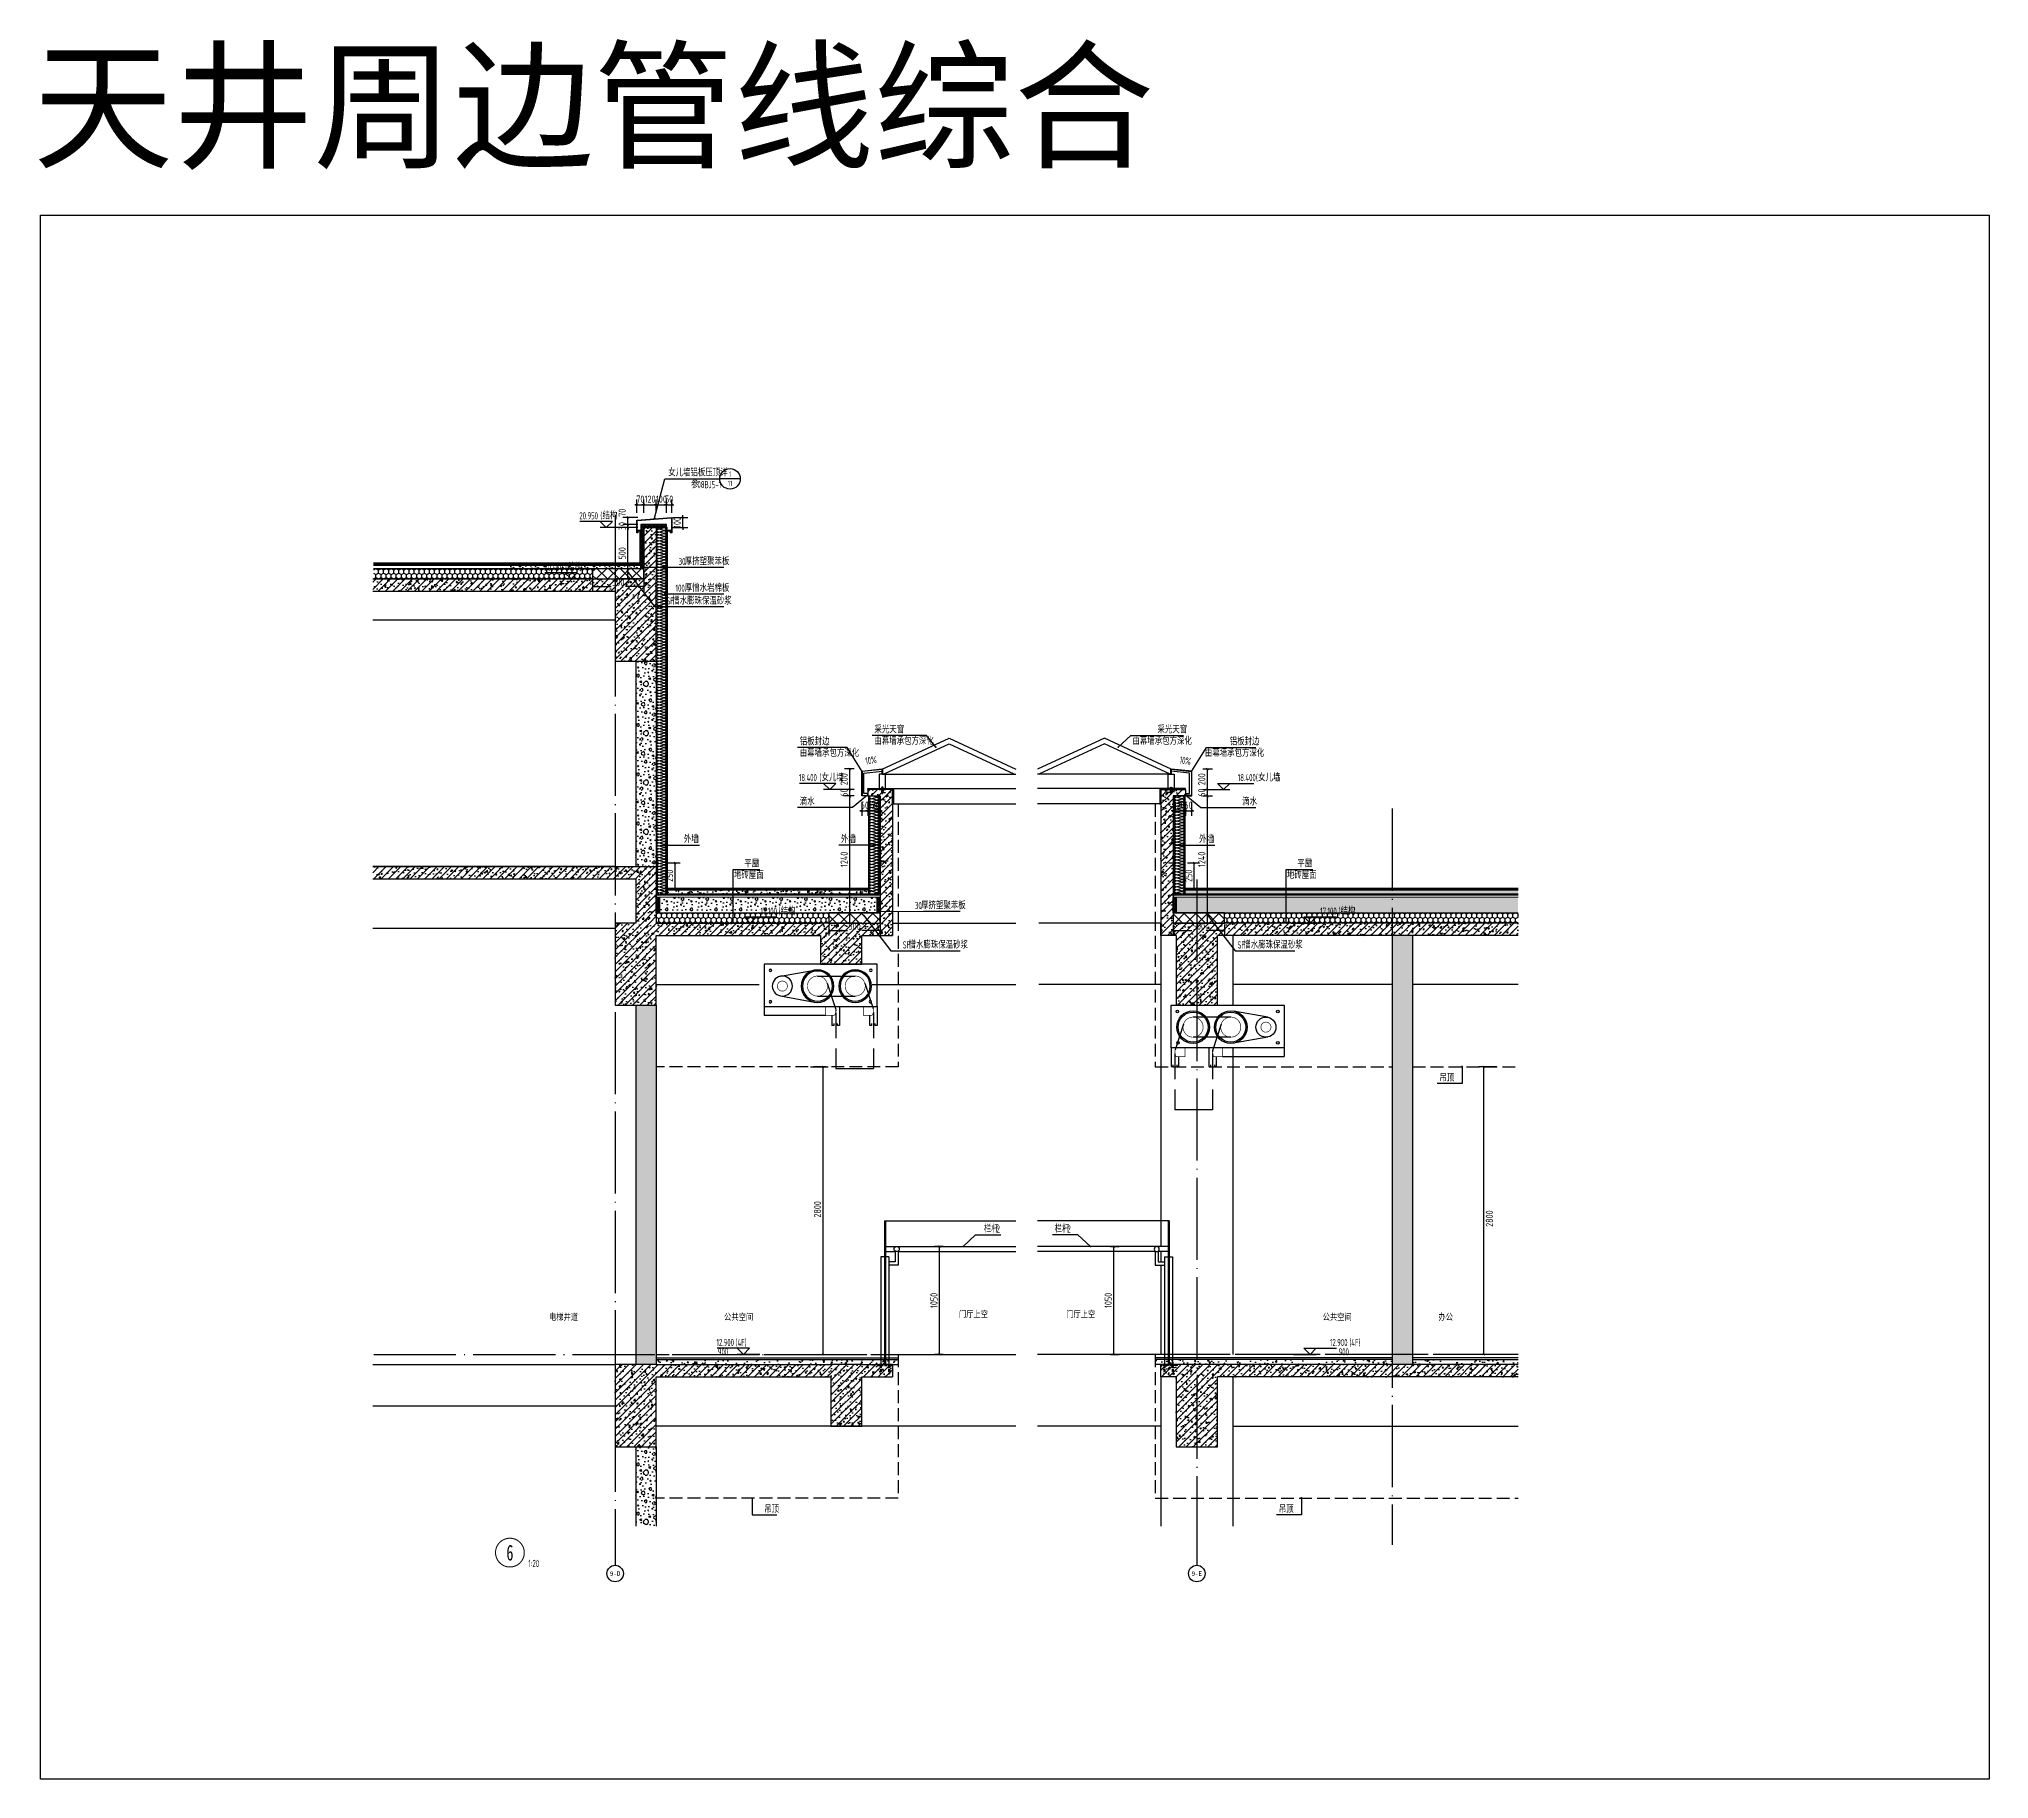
# Model space of a CAD drawing. Extents: x 198753 to 882193, y -399300 to 132460.
# Drawn here: x 430827 to 449807, y 8765 to 25708 of the extents above; entities that cross this region are included whole.
import ezdxf
from ezdxf.enums import TextEntityAlignment as Align

# ---------------------------------------------------------------- set-up
doc = ezdxf.new("R2010")
doc.units = 0
doc.header["$LTSCALE"] = 1000
doc.header["$MEASUREMENT"] = 0
for name, pattern in [('109-34 轴网$0$L1$0$$AUDIT_BAD_LTYPE1', [0]), ('DASH', [0.35, 0.25, -0.1]), ('DOTE', [2.42, 2, -0.2, 0.02, -0.2])]:
    doc.linetypes.add(name, pattern=pattern)
for name, color, linetype in [('01-标注_尺寸', 124, 'Continuous'), ('01-标注_标高', 200, 'Continuous'), ('01-标注_符号', 200, 'Continuous'), ('01-标注_轴线坐标', 132, 'Continuous'), ('02-TEXT_标注', 130, 'Continuous'), ('02-TEXT_轴号', 7, 'Continuous'), ('05-填充_天正', 26, 'Continuous'), ('A-0-房间名称', 7, 'Continuous'), ('A-C_窗', 140, 'Continuous'), ('A-D-金属剖线', 200, 'Continuous'), ('A-D_龙骨', 131, 'Continuous'), ('A-E_栏杆', 232, 'Continuous'), ('A-O_屋面', 201, 'Continuous'), ('A-O_防水层', 222, 'Continuous'), ('A-STR-面层', 191, 'Continuous'), ('A-STR_门窗', 140, 'Continuous'), ('A-SUR_保温', 222, 'Continuous'), ('A-SUR_看线', 231, 'Continuous'), ('A-SUR_面层', 191, 'Continuous'), ('A-TECH_结构', 21, 'Continuous'), ('A_AXIS-轴线', 36, 'DOTE'), ('A_STR-砌块墙', 121, 'Continuous'), ('A_STR-砼墙', 51, 'Continuous'), ('A_STR-砼柱', 51, 'Continuous'), ('AXIS_TEXT', 7, 'Continuous'), ('D_铝板', 181, 'Continuous'), ('构造物', 145, 'Continuous'), ('钢龙骨', 173, 'Continuous')]:
    doc.layers.add(name, color=color, linetype=linetype)
doc.layers.add('04-不打印_辅助线', color=165, linetype='Continuous', plot=False)
doc.styles.add('_TCH_AXIS', font='STXIHEI.TTF', dxfattribs={"width": 0.75})
doc.styles.add('_TCH_DIM', font='ROS1', dxfattribs={"width": 0.8, "bigfont": 'JD'})
doc.styles.add('_TCH_DIM_T3', font='ROS1', dxfattribs={"width": 0.8, "bigfont": 'JD'})
doc.styles.add('_TCH_LABEL', font='STXIHEI.TTF', dxfattribs={"width": 0.75})
doc.styles.add('_TCH_SPACE', font='STXIHEI.TTF', dxfattribs={"width": 0.75, "height": 5})
doc.styles.add('COMPLEX', font='COMPLEX')
doc.styles.add('华文细黑', font='STXIHEI.TTF', dxfattribs={"height": 10})
doc.dimstyles.new('_TCH_ARCH&&20', dxfattribs={"dimtxt": 70, "dimasz": 20, "dimexe": 50, "dimexo": 60, "dimgap": 20, "dimtad": 1, "dimdec": 0, "dimzin": 0, "dimdsep": 46, "dimtxsty": '_TCH_DIM_T3', "dimblk": 'ARCHTICK', "dimcen": 0.09, "dimclrt": 4, "dimazin": 2, "dimtfac": 1, "dimtdec": 0, "dimtix": 1, "dimtmove": 2, "dimatfit": 3, "dimfxl": 0, "dimtolj": 1, "dimtzin": 0, "dimarcsym": 0})
pattern_1 = [(45, (0, 0), (-35.355339, 35.355339), []), (50, (0, 0), (143.452037, -12.550427), [15, -165]), (355, (0, 0), (-27.750267, 150.438427), [12, -132]), (100.4514, (11.95, -1.05), (115.701876, 137.88791), [12.74804, -140.228422]), (46.1842, (0, 40), (213.44821, -33.1038), [22.5, -247.5]), (96.6356, (17.79, 37.24), (186.93254, 194.82357), [19.12206, -210.3426]), (351.1842, (0, 40), (186.93239, 194.82372), [18, -198]), (21, (20, 30), (119.38141, -80.523778), [15, -165]), (326, (20, 30), (48.663066, 145.03001), [12, -132]), (71.4514, (29.95, 23.29), (168.044526, 64.5061), [12.74804, -140.228422]), (37.5, (0, 0), (2.431971, 66.578771), [0, -130.4, 0, -134, 0, -132.5]), (7.5, (0, 0), (52.613907, 78.882342), [0, -76.4, 0, -127.4, 0, -50.5]), (327.5, (-44.6, 0), (106.764487, -4.5109743), [0, -50, 0, -156, 0, -207]), (317.5, (-64.6, 0), (116.637234, 20.020996), [0, -65, 0, -103.6, 0, -147])]
pattern_2 = [(50, (0, 0), (143.452037, -12.550427), [15, -165]), (355, (0, 0), (-27.750267, 150.438427), [12, -132]), (100.4514, (11.95, -1.05), (115.701876, 137.88791), [12.74804, -140.228422]), (46.1842, (0, 40), (213.44821, -33.1038), [22.5, -247.5]), (96.6356, (17.79, 37.24), (186.93254, 194.82357), [19.12206, -210.3426]), (351.1842, (0, 40), (186.93239, 194.82372), [18, -198]), (21, (20, 30), (119.38141, -80.523778), [15, -165]), (326, (20, 30), (48.663066, 145.03001), [12, -132]), (71.4514, (29.95, 23.29), (168.044526, 64.5061), [12.74804, -140.228422]), (37.5, (0, 0), (2.431971, 66.578771), [0, -130.4, 0, -134, 0, -132.5]), (7.5, (0, 0), (52.613907, 78.882342), [0, -76.4, 0, -127.4, 0, -50.5]), (327.5, (-44.6, 0), (106.764487, -4.5109743), [0, -50, 0, -156, 0, -207]), (317.5, (-64.6, 0), (116.637234, 20.020996), [0, -65, 0, -103.6, 0, -147])]
pattern_3 = [(0, (70.8, -73.2), (120, 240), [0, -240]), (0, (-69.6, -105.6), (120, 240), [0, -240]), (0, (8.4, -108), (120, 240), [0, -240]), (0, (93.6, -37.2), (120, 240), [0, -240]), (0, (-6, -120), (120, 240), [0, -240]), (0, (117.6, 114), (120, 240), [0, -240]), (0, (44.4, 94.8), (120, 240), [0, -240]), (0, (82.8, 64.8), (120, 240), [0, -240]), (0, (-112.8, 60), (120, 240), [0, -240]), (0, (4.8, 49.2), (120, 240), [0, -240]), (0, (-40.8, -12), (120, 240), [0, -240]), (0, (-38.4, -102), (120, 240), [0, -240]), (0, (51.6, -111.6), (120, 240), [0, -240]), (0, (117.6, -6), (120, 240), [0, -240]), (0, (-106.8, -43.2), (120, 240), [0, -240]), (0, (-86.4, -2.4), (120, 240), [0, -240]), (0, (7.2, -19.2), (120, 240), [0, -240]), (0, (-26.4, -54), (120, 240), [0, -240]), (0, (-45.6, 25.2), (120, 240), [0, -240]), (0, (-15.6, 115.2), (120, 240), [0, -240]), (0, (-97.2, -93.6), (120, 240), [0, -240]), (0, (34.8, 66), (120, 240), [0, -240]), (0, (-76.8, 69.6), (120, 240), [0, -240]), (0, (-96, 100.8), (120, 240), [0, -240]), (130.601294, (102.857, 38.857), (-599.99999337, 720.00000315), [10.53662, -4414.8444]), (18.434949, (85.714, 43.43), (599.9999978, 239.9999982), [10.8421, -1507.05116]), (90, (85.71, 33.14), (120, 240), [10.28571, -469.71426]), (161.565051, (96, 29.714), (-600.000003, 239.999982), [10.8421, -1507.05116]), (53.130102, (96, 29.714), (120, 240), [11.42857, -1188.5714]), (135, (105.14, -92.57), (-120.000015, 239.999984), [9.69746, -669.12504]), (45, (91.43, -92.57), (120, 239.999999), [9.69746, -669.12504]), (135, (98.286, -99.43), (-120.000015, 239.999984), [9.69746, -669.12504]), (45, (98.286, -99.43), (120, 239.999999), [9.69746, -669.12504]), (116.56505, (-10.29, 68.57), (-2e-05, 479.99999), [12.77753, -255.5506]), (180, (-16, 80), (-120, 240), [13.71429, -226.2857]), (63.43495, (-35.43, 68.57), (1e-06, 480), [12.77753, -255.5506]), (116.56505, (-29.71, 57.14), (-2e-05, 479.99999), [12.77753, -255.5506]), (0, (-29.71, 57.14), (120, 240), [13.71429, -226.2857]), (63.43495, (-16, 57.14), (1e-06, 480), [12.77753, -255.5506]), (107.102728, (80, -12.571), (-359.99998624, 1200.00000194), [15.54454, -6513.161]), (143.972626, (75.429, 2.286), (-2279.9999711, 1679.9999981), [15.54454, -3248.808]), (180, (62.86, 11.43), (-120, 240), [14.85714, -225.14284]), (36.0273733, (35.429, 2.286), (2279.99998315, 1679.9999819), [15.54454, -3248.808]), (71.565051, (30.857, -11.43), (360.000002, 1199.999998), [14.45613, -1503.43712]), (107.102728, (35.429, -26.286), (-359.99998624, 1200.00000194), [15.54454, -6513.161]), (143.972626, (48, -35.429), (-2279.9999711, 1679.9999981), [15.54454, -3248.808]), (0, (48, -35.43), (120, 240), [14.85714, -225.14284]), (36.0273733, (62.857, -35.429), (2279.99998315, 1679.9999819), [15.54454, -3248.808]), (71.565051, (75.43, -26.286), (360.000002, 1199.999998), [14.45613, -1503.43712]), (150.255118, (82.286, 99.43), (-360.0000009, 239.999997), [9.21401, -1925.72784]), (90, (74.29, 94.86), (120, 240), [9.14286, -470.8571]), (29.744881, (74.286, 94.857), (360.0000002, 239.9999989), [9.21401, -1925.72784]), (116.56505, (26.29, -70.86), (-2e-05, 479.99999), [12.77753, -255.5506]), (168.690067, (20.571, -59.429), (-1080.0000008, 239.999994), [11.6549, -2435.8742]), (41.185925, (0, -65.143), (2999.99998182, 2639.99997692), [12.14874, -5090.3208]), (90, (0, -76.57), (120, 240), [11.42857, -468.5714]), (138.814074, (9.143, -84.571), (-2999.99994668, 2640.00001681), [12.14874, -5090.3208]), (16.6992442, (9.143, -84.571), (3959.9999702, 1199.99998743), [11.93178, -4999.415]), (60.945396, (20.571, -81.143), (119.99999968, 239.99999788), [11.76643, -4930.1358]), (109.983106, (-74.286, 29.714), (-600.00000226, 1679.99999555), [13.3768, -5604.879]), (155.556045, (-78.857, 42.286), (-1560.00000595, 719.99998504), [13.8092, -5786.0526]), (24.4439547, (-104, 42.286), (1560.00000078, 719.99999654), [13.8092, -5786.0526]), (70.0168934, (-108.571, 29.714), (600.0000018, 1679.99999583), [13.3768, -5604.879]), (109.983106, (-104, 17.143), (-600.00000226, 1679.99999555), [13.3768, -5604.879]), (160.016893, (-91.429, 12.571), (-600.00000035, 239.9999891), [13.3768, -2795.751]), (19.9831065, (-91.429, 12.571), (599.9999967, 239.9999996), [13.3768, -2795.751]), (70.0168934, (-78.857, 17.143), (600.0000018, 1679.99999583), [13.3768, -5604.879]), (122.005383, (14.857, 8), (-120.0000161, 239.9999877), [10.78169, -2253.3736]), (18.434949, (-1.143, 13.714), (599.9999978, 239.9999982), [10.8421, -1507.05116]), (90, (-1.14, 3.43), (120, 240), [10.28571, -469.71426]), (161.565051, (9.143, 0), (-600.000003, 239.999982), [10.8421, -1507.05116]), (54.4623222, (9.143, 0), (839.9999988, 1199.9999982), [9.83123, -4119.2846]), (116.56505, (-54.86, -50.29), (-2e-05, 479.99999), [12.77753, -255.5506]), (180, (-60.57, -38.86), (-120, 240), [12.57143, -227.42856]), (59.0362434, (-80, -50.286), (120.0000004, 239.9999988), [13.32789, -2785.5288]), (120.963756, (-73.143, -61.714), (-120.0000164, 239.999989), [13.32789, -2785.5288]), (0, (-73.14, -61.71), (120, 240), [12.57143, -227.42856]), (63.43495, (-60.57, -61.71), (1e-06, 480), [12.77753, -255.5506])]

msp = doc.modelspace()

# ---------------------------------------------------------------- texts
at = {"layer": '02-TEXT_标注', "style": '_TCH_DIM'}
for s, height, width, p in [('女儿墙铝板压顶详', 69.46, 0.8, (436951.1, 21450.8)), ('参', 69.5, 0.8, (437174, 21334)), ('08BJ5-1', 70, 0.64, (437236.1, 21334)), ('20.950', 70, 0.64, (436086.1, 21031)), ('(', 70, 0.64, (436290.7, 21031)), ('结构', 69.46, 0.8, (436311.6, 21031)), (')', 70, 0.64, (436435.8, 21031)), ('20.450', 70, 0.64, (435744.3, 20531)), ('(', 70, 0.64, (435948.9, 20531)), ('结构', 69.46, 0.8, (435969.8, 20531)), (')', 70, 0.64, (436094, 20531)), ('30', 70, 0.64, (437052.8, 20585.6)), ('厚挤塑聚苯板', 69.46, 0.8, (437112.6, 20585.6)), ('100', 70, 0.64, (437023, 20325.9)), ('厚憎水岩棉板', 69.46, 0.8, (437112.6, 20325.9)), ('SF', 70, 0.64, (436933.8, 20201.5)), ('憎水膨珠保温砂浆', 69.46, 0.8, (436990.6, 20201.5)), ('采光天窗', 69.46, 0.8, (438958.2, 18948.3)), ('采光天窗', 69.46, 0.8, (441712.7, 18948.3)), ('铝板封边', 69.46, 0.8, (438231.9, 18831.6)), ('由幕墙承包方深化', 69.46, 0.8, (438231.9, 18719.6)), ('由幕墙承包方深化', 69.46, 0.8, (438958.2, 18836.3)), ('由幕墙承包方深化', 69.46, 0.8, (441470, 18836.3)), ('由幕墙承包方深化', 69.46, 0.8, (442174.8, 18719.6)), ('铝板封边', 69.46, 0.8, (442416.6, 18831.6)), ('18.400', 70, 0.64, (438223.2, 18480.8)), ('(', 70, 0.64, (438422.7, 18480.8)), ('女儿墙', 69.46, 0.8, (438443.6, 18480.8)), (')', 70, 0.64, (438629.8, 18480.8)), ('18.400', 70, 0.64, (442495.2, 18480.8)), ('(', 70, 0.64, (442672, 18480.8)), ('女儿墙', 69.46, 0.8, (442692.9, 18480.8)), (')', 70, 0.64, (442879.2, 18480.8)), ('滴水', 69.46, 0.8, (438231.9, 18246.2)), ('滴水', 69.46, 0.8, (442538.6, 18246.2)), ('外墙', 69.46, 0.8, (437103.2, 17880.7)), ('1', 70, 0.64, (437227.3, 17880.7)), ('外墙', 69.46, 0.8, (438631.6, 17880.7)), ('1', 70, 0.64, (438755.7, 17880.7)), ('外墙', 69.46, 0.8, (442118.1, 17880.7)), ('1', 70, 0.64, (442242.2, 17880.7)), ('平屋', 69.46, 0.8, (437691.9, 17643.2)), ('1', 70, 0.64, (437816.1, 17643.2)), ('平屋', 69.46, 0.8, (443074.1, 17643.2)), ('1', 70, 0.64, (443198.2, 17643.2)), ('地砖屋面', 69.46, 0.8, (437590.9, 17531.2)), ('地砖屋面', 69.46, 0.8, (442973, 17531.2)), ('30', 70, 0.64, (439352.8, 17235.6)), ('厚挤塑聚苯板', 69.46, 0.8, (439412.6, 17235.6)), ('17.100', 70, 0.64, (437849.1, 17181)), ('(', 70, 0.64, (438026, 17181)), ('结构', 69.46, 0.8, (438046.9, 17181)), (')', 70, 0.64, (438171, 17181)), ('17.100', 70, 0.64, (443297.5, 17181)), ('(', 70, 0.64, (443474.3, 17181)), ('结构', 69.46, 0.8, (443495.3, 17181)), (')', 70, 0.64, (443619.4, 17181)), ('SF', 70, 0.64, (439233.8, 16851.5)), ('憎水膨珠保温砂浆', 69.46, 0.8, (439290.6, 16851.5)), ('SF', 70, 0.64, (442492.5, 16851.5)), ('憎水膨珠保温砂浆', 69.46, 0.8, (442549.3, 16851.5)), ('吊顶', 69.46, 0.8, (444458.1, 15557.2)), ('栏杆', 69.46, 0.8, (440023.4, 14085.9)), ('2', 70, 0.64, (440147.6, 14085.9)), ('栏杆', 69.46, 0.8, (440712.8, 14085.9)), ('2', 70, 0.64, (440836.9, 14085.9)), ('12.900', 70, 0.64, (437420.9, 12980.7)), ('.900', 70, 0.64, (437420.9, 12889.7)), ('(4F)', 70, 0.64, (437608.3, 12980.7)), ('12.900', 70, 0.64, (443392.3, 12980.7)), ('.900', 70, 0.64, (443462.5, 12889.7)), ('(4F)', 70, 0.64, (443582.5, 12980.7)), ('吊顶', 69.46, 0.8, (437885.8, 11357.2)), ('吊顶', 69.46, 0.8, (442894.3, 11357.2)), ('1:20', 70, 0.64, (435590.3, 10829.6))]:
    msp.add_text(s, height=height, dxfattribs=dict(at, width=width)).set_placement(p)
for s, height, p, p2 in [('1', 54.1, (437545.5, 21443.2), (437559.9, 21443.2)), ('11', 51.26, (437532.2, 21355.1), (437573.2, 21355.1))]:
    msp.add_text(s, height=height, dxfattribs=at).set_placement(p, p2, align=Align.FIT)
at = {"layer": '02-TEXT_标注', "style": '_TCH_DIM', "width": 0.64}
for rotation, p in [(8.65897, (438875.2, 18642.3)), (351.34103, (441924.8, 18654.7))]:
    msp.add_text('10%', height=70, rotation=rotation, dxfattribs=at).set_placement(p)
at = {"layer": '02-TEXT_标注', "style": '_TCH_LABEL', "width": 0.792215}
msp.add_text('6', height=153.7, dxfattribs=at).set_placement((435376.5, 10892.8), (435444.2, 10892.8), align=Align.FIT)
at = {"layer": '04-不打印_辅助线', "color": 1, "style": '华文细黑'}
msp.add_text('天井周边管线综合', height=1000, dxfattribs=at).set_placement((430769.5, 24555.6))
at = {"layer": 'A-0-房间名称', "style": '_TCH_SPACE', "width": 0.8}
for s, p in [('电梯井道', (435790.6, 13233.4)), ('公共空间', (437495.1, 13233.4)), ('门厅上空', (439780.5, 13261.2)), ('门厅上空', (440824.8, 13261.2)), ('公共空间', (443321, 13233.4)), ('办公', (444448, 13233.4))]:
    msp.add_text(s, height=63.25, dxfattribs=at).set_placement(p)

# ---------------------------------------------------------------- blocks, each defined once
blk = doc.blocks.new('A$C57973A59')
at = {"layer": 'A-E_栏杆'}
for p, q in [((20, 1300), (20, -100)), ((20, 1300), (30, 1300)), ((30, 1300), (30, -100)), ((30, 1300), (1301, 1300)), ((-15, 950), (-15, -100)), ((20, 950), (-15, 950)), ((30, 1050), (1301, 1050)), ((30, 1000), (125, 1000)), ((65, 950), (30, 950)), ((65, 950), (65, -100)), ((125, 1005), (125, 900)), ((155, 1005), (155, 870)), ((155, 1000), (1301, 1000)), ((125, 900), (65, 900)), ((155, 870), (65, 870)), ((65, 0), (1301, 0))]:
    blk.add_line(p, q, dxfattribs=at)
at = {"layer": 'A-E_栏杆', "linetype": 'DASH', "ltscale": 0.1}
for p, q in [((-10, -190), (-20, -190)), ((60, -190), (70, -190))]:
    blk.add_line(p, q, dxfattribs=at)
for points in [[(100, -100), (-50, -100), (-50, -110), (100, -110), (100, -100)], [(-20, -110), (-20, -190)], [(-10, -110), (-10, -190)], [(60, -110), (60, -190)], [(70, -110), (70, -190)]]:
    blk.add_lwpolyline(points, dxfattribs=at)
at = {"layer": 'A-E_栏杆'}
blk.add_circle((140, 1025), 25, dxfattribs=at)
blk = doc.blocks.new('双轨双帘防火卷帘门')
for p, q in [((-100, 0), (800, 0)), ((-100, -339), (-100, 0)), ((800, 0), (800, -409)), ((-1, -152), (-67, -355)), ((375, -95), (75, -95)), ((299, -152), (233, -355)), ((669, -96), (398, -47)), ((375, -255), (75, -255)), ((669, -254), (398, -303)), ((800, -339), (-100, -339)), ((-100, -339), (-100, -489)), ((-40, -409), (-40, -489)), ((200, -339), (200, -489)), ((260, -409), (260, -489)), ((310, -409), (800, -409)), ((-100, -489), (-85, -489)), ((-85, -489), (-85, -474)), ((-55, -474), (-55, -489)), ((-55, -489), (-40, -489)), ((200, -489), (215, -489)), ((215, -489), (215, -474)), ((245, -474), (245, -489)), ((245, -489), (260, -489))]:
    blk.add_line(p, q)
at = {"const_width": 5}
for points in [[(75, -95, -1), (75, -255, -1), (75, -95, -1)], [(375, -95, -1), (375, -255, -1), (375, -95, -1)], [(655, -135, -1), (655, -215, -1), (655, -135, 687123916425.603516)]]:
    blk.add_lwpolyline(points, format="xyb", dxfattribs=at)
for points in [[(-60, -339, 0.285714), (-60, -409), (10, -409), (10, -339)], [(240, -339, 0.285714), (240, -409), (310, -409), (310, -339)]]:
    blk.add_lwpolyline(points, format="xyb", close=True, dxfattribs=at)
for centre, radius in [((-50, -50), 10), ((75, -175), 130), ((75, -175), 120), ((375, -175), 130), ((375, -175), 120), ((655, -175), 80), ((750, -50), 10), ((-45, -300), 10), ((750, -300), 10)]:
    blk.add_circle(centre, radius)
blk.add_arc((296, -374), 66.3, 162.9588, 180)
blk = doc.blocks.new('A$C1C2A6847')
for p, q in [((52, 23), (55, 28)), ((52, 19), (55, 14)), ((55, 28), (55, 14))]:
    blk.add_line(p, q)
for points in [[(0, 21), (2, 23), (52, 23), (52, 19), (2, 19), (0, 21)], [(56, 42), (51, 37), (51, 5), (56, 0)], [(57, 41), (52, 37), (52, 27)], [(52, 26), (52, 17)], [(52, 16), (52, 6), (57, 1)]]:
    blk.add_lwpolyline(points)
for centre, start, end in [((52, 26), 270, 90), ((52, 16), 270, 90), ((56, 42), 315, 135), ((56, 0), 225, 45)]:
    blk.add_arc(centre, 0.5, start, end)
blk = doc.blocks.new('fdsgfd')
at = {"layer": '构造物', "linetype": 'DASH', "ltscale": 0.2}
for p, q in [((-8, 1), (-12, 1)), ((-12, 1), (-12, 0)), ((-12, 0), (-3, 0)), ((-9, 8), (-9, 4)), ((-7, 3), (-8, 3)), ((-8, 3), (-8, 1)), ((8, 1), (-8, 1)), ((-4, 9), (-7, 9)), ((-7, 3), (7, 3)), ((6, 0), (-6, 0)), ((-6, 0), (-6, -45)), ((-5, 8), (-5, 4)), ((3, 13), (-4, 13)), ((-4, 13), (-4, 12)), ((4, 12), (-4, 12)), ((-4, 12), (-3, 11)), ((-3, 11), (-4, 10)), ((4, 9), (-4, 10)), ((-4, 10), (-4, 9)), ((4, 9), (-4, 9)), ((-3, 11), (3, 10)), ((4, 12), (3, 13)), ((3, 10), (4, 12)), ((4, 9), (3, 10)), ((7, 9), (4, 9)), ((4, 0), (12, 0)), ((5, 8), (5, 4)), ((6, -45), (6, 0)), ((8, 3), (7, 3)), ((8, 1), (8, 3)), ((12, 1), (8, 1)), ((9, 4), (9, 8)), ((12, 0), (12, 1)), ((-6, -45), (-4, -45)), ((-4, -45), (-5, -48)), ((-5, -48), (5, -48)), ((5, -48), (4, -45)), ((4, -45), (6, -45))]:
    blk.add_line(p, q, dxfattribs=at)
for points in [[(-7, 9, -0.219294), (-5, 8, -0.173205), (5, 8, -0.102242), (7, 9)], [(-7, 3, 0.219294), (-5, 4, 0.173205), (5, 4, 0.102242), (7, 3)]]:
    blk.add_lwpolyline(points, format="xyb", dxfattribs=at)
blk.add_lwpolyline([(-4, -45), (-4, -22), (-3, -22), (-3, -45), (3, -45), (3, -22), (4, -22), (4, -45)], dxfattribs=at)
for centre, radius, start, end in [((-7, 6), 2.86, 86.7154, 137.7444), ((-7, 6), 3.56, 227.5084, 271.3321), ((7, 6), 3.15, 44.7477, 90.8069), ((7, 6), 3.43, 267.786, 313.3734)]:
    blk.add_arc(centre, radius, start, end, dxfattribs=at)
blk = doc.blocks.new('kyuhtr')
at = {"const_width": 20}
blk.add_lwpolyline([(50, 0), (0, 0)], dxfattribs=at)
blk.add_lwpolyline([(50, -30), (200, -30), (200, 30), (50, 30)], close=True)
blk = doc.blocks.new('$LinePat$聚苯板')
at = {"color": 0}
for p, q in [((15, -9), (0, 0)), ((30, 0), (15, -9)), ((15, -26), (0, -34)), ((0, -34), (0, -51)), ((0, -51), (15, -60)), ((15, -9), (15, -26)), ((30, -34), (15, -26)), ((15, -60), (30, -51))]:
    blk.add_line(p, q, dxfattribs=at)
blk = doc.blocks.new('*U235')
at = {"layer": 'A-SUR_保温', "color": 26}
blk.add_lwpolyline([(0, 0), (30, 0), (30, 30), (0, 30), (0, 0)], dxfattribs=at)
at = {"layer": 'A-SUR_保温', "color": 26, "xscale": -0.5051817018592154, "yscale": 0.5, "zscale": 0.5, "rotation": 270.0000009084724}
for p in [(30, 15), (30, 0)]:
    blk.add_blockref('$LinePat$聚苯板', p, dxfattribs=at)
blk = doc.blocks.new('*U237')
at = {"layer": 'A-SUR_保温', "color": 26}
blk.add_lwpolyline([(0, 0), (30, 0), (30, 150), (0, 150), (0, 0)], dxfattribs=at)
at = {"layer": 'A-SUR_保温', "color": 26, "xscale": -0.5060437014247401, "yscale": 0.5, "zscale": 0.5, "rotation": 270.0000009086517}
for p in [(30, 135), (30, 120), (30, 105), (30, 90), (30, 75), (30, 60), (30, 45), (30, 30), (30, 15), (30, 0)]:
    blk.add_blockref('$LinePat$聚苯板', p, dxfattribs=at)
blk = doc.blocks.new('_ArchTick')
at = {"color": 0, "linetype": 'ByBlock', "const_width": 0.4}
blk.add_lwpolyline([(-0.5, -0.5), (0.5, 0.5)], dxfattribs=at)
blk = doc.blocks.new('*D2115')
at = {"layer": '01-标注_尺寸', "color": 0, "lineweight": -2, "transparency": 16777216}
for p, q in [((0, -13), (0, -123)), ((0, -73), (180, -73)), ((500, -73), (320, -73)), ((500, -13), (500, -123))]:
    blk.add_line(p, q, dxfattribs=at)
at = {"layer": 'Defpoints', "color": 0, "transparency": 16777216}
for p in [(0, 47), (500, 47), (500, -73)]:
    blk.add_point(p, dxfattribs=at)
at = {"layer": '01-标注_尺寸', "color": 0, "lineweight": -2, "transparency": 16777216, "xscale": 20, "yscale": 20, "zscale": 20, "rotation": 180}
blk.add_blockref('_ArchTick', (0, -73), dxfattribs=at)
at = {"layer": '01-标注_尺寸', "color": 0, "lineweight": -2, "transparency": 16777216, "xscale": 20, "yscale": 20, "zscale": 20}
blk.add_blockref('_ArchTick', (500, -73), dxfattribs=at)
at = {"layer": '01-标注_尺寸', "color": 4, "transparency": 16777216, "insert": (250, -31), "char_height": 70, "attachment_point": 5, "style": '_TCH_DIM_T3'}
blk.add_mtext('\\A1;500', dxfattribs=at)
blk = doc.blocks.new('$LinePat$防水层2')
at = {"color": 0}
blk.add_line((0, 0), (600, 0), dxfattribs=at)
blk.add_solid([(150, 0), (450, 0), (150, -100), (450, -100)], dxfattribs=at)
blk = doc.blocks.new('$LinePat$岩棉板')
at = {"color": 0}
for p, q in [((0, -17), (12, -67)), ((12, -67), (24, -17))]:
    blk.add_line(p, q, dxfattribs=at)
for centre, start, end in [((12, -17), 0, 180), ((0, -67), 270, 0), ((24, -67), 180, 270)]:
    blk.add_arc(centre, 12, start, end, dxfattribs=at)
at = {"layer": 'Defpoints'}
blk.add_point((0, 0), dxfattribs=at)
at = {"layer": 'Defpoints', "color": 0}
blk.add_point((24, -84), dxfattribs=at)
blk = doc.blocks.new('*D1440')
at = {"layer": '01-标注_尺寸', "color": 0, "lineweight": -2, "transparency": 16777216}
for p, q in [((445013, 15700), (444839, 15700)), ((444889, 12900), (444889, 15700)), ((445013, 12900), (444839, 12900))]:
    blk.add_line(p, q, dxfattribs=at)
at = {"layer": 'Defpoints', "color": 0, "transparency": 16777216}
for p in [(444889, 15700), (445073, 15700), (445073, 12900)]:
    blk.add_point(p, dxfattribs=at)
at = {"layer": '01-标注_尺寸', "color": 0, "lineweight": -2, "transparency": 16777216, "xscale": 20, "yscale": 20, "zscale": 20}
for p, rotation in [((444889, 15700), 90), ((444889, 12900), 270)]:
    blk.add_blockref('_ArchTick', p, dxfattribs=dict(at, rotation=rotation))
at = {"layer": '01-标注_尺寸', "color": 4, "transparency": 16777216, "insert": (444944, 14222), "char_height": 70, "attachment_point": 5, "rotation": 90, "style": '_TCH_DIM_T3'}
blk.add_mtext('\\A1;2800', dxfattribs=at)
blk = doc.blocks.new('*D1441')
at = {"layer": '01-标注_尺寸', "color": 0, "lineweight": -2, "transparency": 16777216}
for p, q in [((441256, 13950), (441339, 13950)), ((441289, 12900), (441289, 13950)), ((441256, 12900), (441339, 12900))]:
    blk.add_line(p, q, dxfattribs=at)
at = {"layer": 'Defpoints', "color": 0, "transparency": 16777216}
for p in [(441196, 13950), (441289, 13950), (441196, 12900)]:
    blk.add_point(p, dxfattribs=at)
at = {"layer": '01-标注_尺寸', "color": 0, "lineweight": -2, "transparency": 16777216, "xscale": 20, "yscale": 20, "zscale": 20}
for p, rotation in [((441289, 13950), 90), ((441289, 12900), 270)]:
    blk.add_blockref('_ArchTick', p, dxfattribs=dict(at, rotation=rotation))
at = {"layer": '01-标注_尺寸', "color": 4, "transparency": 16777216, "insert": (441234, 13425), "char_height": 70, "attachment_point": 5, "rotation": 90, "style": '_TCH_DIM_T3'}
blk.add_mtext('\\A1;1050', dxfattribs=at)
blk = doc.blocks.new('*D1442')
at = {"layer": '01-标注_尺寸', "color": 0, "lineweight": -2, "transparency": 16777216}
for p, q in [((441986, 18280), (441986, 18143)), ((442046, 18280), (442046, 18143)), ((441986, 18193), (441966, 18193)), ((441986, 18193), (442046, 18193)), ((442046, 18193), (442066, 18193))]:
    blk.add_line(p, q, dxfattribs=at)
at = {"layer": 'Defpoints', "color": 0, "transparency": 16777216}
for p in [(441986, 18340), (442046, 18340), (442046, 18193)]:
    blk.add_point(p, dxfattribs=at)
at = {"layer": '01-标注_尺寸', "color": 0, "lineweight": -2, "transparency": 16777216, "xscale": 20, "yscale": 20, "zscale": 20}
blk.add_blockref('_ArchTick', (441986, 18193), dxfattribs=at)
at = {"layer": '01-标注_尺寸', "color": 0, "lineweight": -2, "transparency": 16777216, "xscale": 20, "yscale": 20, "zscale": 20, "rotation": 180}
blk.add_blockref('_ArchTick', (442046, 18193), dxfattribs=at)
at = {"layer": '01-标注_尺寸', "color": 4, "transparency": 16777216, "insert": (442016, 18248), "char_height": 70, "attachment_point": 5, "style": '_TCH_DIM_T3'}
blk.add_mtext('\\A1;60', dxfattribs=at)
blk = doc.blocks.new('*D1443')
at = {"layer": '01-标注_尺寸', "color": 0, "lineweight": -2, "transparency": 16777216}
for p, q in [((441866, 18280), (441866, 18143)), ((441986, 18280), (441986, 18143)), ((441866, 18193), (441846, 18193)), ((441866, 18193), (441986, 18193)), ((441986, 18193), (442006, 18193))]:
    blk.add_line(p, q, dxfattribs=at)
at = {"layer": 'Defpoints', "color": 0, "transparency": 16777216}
for p in [(441866, 18340), (441986, 18340), (441986, 18193)]:
    blk.add_point(p, dxfattribs=at)
at = {"layer": '01-标注_尺寸', "color": 0, "lineweight": -2, "transparency": 16777216, "xscale": 20, "yscale": 20, "zscale": 20}
blk.add_blockref('_ArchTick', (441866, 18193), dxfattribs=at)
at = {"layer": '01-标注_尺寸', "color": 0, "lineweight": -2, "transparency": 16777216, "xscale": 20, "yscale": 20, "zscale": 20, "rotation": 180}
blk.add_blockref('_ArchTick', (441986, 18193), dxfattribs=at)
at = {"layer": '01-标注_尺寸', "color": 4, "transparency": 16777216, "insert": (441926, 18248), "char_height": 70, "attachment_point": 5, "style": '_TCH_DIM_T3'}
blk.add_mtext('\\A1;120', dxfattribs=at)
blk = doc.blocks.new('*D1444')
at = {"layer": '01-标注_尺寸', "color": 0, "lineweight": -2, "transparency": 16777216}
for p, q in [((442155, 18600), (442249, 18600)), ((442199, 18400), (442199, 18600)), ((442155, 18400), (442249, 18400))]:
    blk.add_line(p, q, dxfattribs=at)
at = {"layer": 'Defpoints', "color": 0, "transparency": 16777216}
for p in [(442095, 18600), (442199, 18600), (442095, 18400)]:
    blk.add_point(p, dxfattribs=at)
at = {"layer": '01-标注_尺寸', "color": 0, "lineweight": -2, "transparency": 16777216, "xscale": 20, "yscale": 20, "zscale": 20}
for p, rotation in [((442199, 18600), 90), ((442199, 18400), 270)]:
    blk.add_blockref('_ArchTick', p, dxfattribs=dict(at, rotation=rotation))
at = {"layer": '01-标注_尺寸', "color": 4, "transparency": 16777216, "insert": (442144, 18500), "char_height": 70, "attachment_point": 5, "rotation": 90, "style": '_TCH_DIM_T3'}
blk.add_mtext('\\A1;200', dxfattribs=at)
blk = doc.blocks.new('*D1445')
at = {"layer": '01-标注_尺寸', "color": 0, "lineweight": -2, "transparency": 16777216}
for p, q in [((442199, 18400), (442199, 18420)), ((442155, 18400), (442249, 18400)), ((442155, 18340), (442249, 18340)), ((442199, 18340), (442199, 18400)), ((442199, 18340), (442199, 18320))]:
    blk.add_line(p, q, dxfattribs=at)
at = {"layer": 'Defpoints', "color": 0, "transparency": 16777216}
for p in [(442095, 18400), (442095, 18340), (442199, 18400)]:
    blk.add_point(p, dxfattribs=at)
at = {"layer": '01-标注_尺寸', "color": 0, "lineweight": -2, "transparency": 16777216, "xscale": 20, "yscale": 20, "zscale": 20}
for p, rotation in [((442199, 18400), 270), ((442199, 18340), 90)]:
    blk.add_blockref('_ArchTick', p, dxfattribs=dict(at, rotation=rotation))
at = {"layer": '01-标注_尺寸', "color": 4, "transparency": 16777216, "insert": (442144, 18370), "char_height": 70, "attachment_point": 5, "rotation": 90, "style": '_TCH_DIM_T3'}
blk.add_mtext('\\A1;60', dxfattribs=at)
blk = doc.blocks.new('*D1446')
at = {"layer": '01-标注_尺寸', "color": 0, "lineweight": -2, "transparency": 16777216}
for p, q in [((442155, 18340), (442249, 18340)), ((442199, 17100), (442199, 18340)), ((442155, 17100), (442249, 17100))]:
    blk.add_line(p, q, dxfattribs=at)
at = {"layer": 'Defpoints', "color": 0, "transparency": 16777216}
for p in [(442095, 18340), (442199, 18340), (442095, 17100)]:
    blk.add_point(p, dxfattribs=at)
at = {"layer": '01-标注_尺寸', "color": 0, "lineweight": -2, "transparency": 16777216, "xscale": 20, "yscale": 20, "zscale": 20}
for p, rotation in [((442199, 18340), 90), ((442199, 17100), 270)]:
    blk.add_blockref('_ArchTick', p, dxfattribs=dict(at, rotation=rotation))
at = {"layer": '01-标注_尺寸', "color": 4, "transparency": 16777216, "insert": (442144, 17720), "char_height": 70, "attachment_point": 5, "rotation": 90, "style": '_TCH_DIM_T3'}
blk.add_mtext('\\A1;1240', dxfattribs=at)
blk = doc.blocks.new('_AXISO')
blk.add_circle((0, 0), 0.5)
at = {"layer": 'AXIS_TEXT', "style": 'COMPLEX', "width": 1.041667}
blk.add_attdef('A', text='', height=0.56, dxfattribs=at).set_placement((-0.25, -0.28), (0.25, -0.28), align=Align.FIT)
blk = doc.blocks.new('*D1447')
at = {"layer": '01-标注_尺寸', "color": 0, "lineweight": -2, "transparency": 16777216}
for p, q in [((438335, 15700), (438509, 15700)), ((438459, 12900), (438459, 15700)), ((438335, 12900), (438509, 12900))]:
    blk.add_line(p, q, dxfattribs=at)
at = {"layer": 'Defpoints', "color": 0, "transparency": 16777216}
for p in [(438275, 15700), (438459, 15700), (438275, 12900)]:
    blk.add_point(p, dxfattribs=at)
at = {"layer": '01-标注_尺寸', "color": 0, "lineweight": -2, "transparency": 16777216, "xscale": 20, "yscale": 20, "zscale": 20}
for p, rotation in [((438459, 15700), 90), ((438459, 12900), 270)]:
    blk.add_blockref('_ArchTick', p, dxfattribs=dict(at, rotation=rotation))
at = {"layer": '01-标注_尺寸', "color": 4, "transparency": 16777216, "insert": (438404, 14312), "char_height": 70, "attachment_point": 5, "rotation": 90, "style": '_TCH_DIM_T3'}
blk.add_mtext('\\A1;2800', dxfattribs=at)
blk = doc.blocks.new('*D1448')
at = {"layer": '01-标注_尺寸', "color": 0, "lineweight": -2, "transparency": 16777216}
for p, q in [((439626, 13950), (439543, 13950)), ((439593, 12900), (439593, 13950)), ((439626, 12900), (439543, 12900))]:
    blk.add_line(p, q, dxfattribs=at)
at = {"layer": 'Defpoints', "color": 0, "transparency": 16777216}
for p in [(439593, 13950), (439686, 13950), (439686, 12900)]:
    blk.add_point(p, dxfattribs=at)
at = {"layer": '01-标注_尺寸', "color": 0, "lineweight": -2, "transparency": 16777216, "xscale": 20, "yscale": 20, "zscale": 20}
for p, rotation in [((439593, 13950), 90), ((439593, 12900), 270)]:
    blk.add_blockref('_ArchTick', p, dxfattribs=dict(at, rotation=rotation))
at = {"layer": '01-标注_尺寸', "color": 4, "transparency": 16777216, "insert": (439538, 13425), "char_height": 70, "attachment_point": 5, "rotation": 90, "style": '_TCH_DIM_T3'}
blk.add_mtext('\\A1;1050', dxfattribs=at)
blk = doc.blocks.new('*D1449')
at = {"layer": '01-标注_尺寸', "color": 0, "lineweight": -2, "transparency": 16777216}
for p, q in [((438835, 18280), (438835, 18143)), ((438895, 18280), (438895, 18143)), ((438835, 18193), (438815, 18193)), ((438835, 18193), (438895, 18193)), ((438895, 18193), (438915, 18193))]:
    blk.add_line(p, q, dxfattribs=at)
at = {"layer": 'Defpoints', "color": 0, "transparency": 16777216}
for p in [(438835, 18340), (438895, 18340), (438895, 18193)]:
    blk.add_point(p, dxfattribs=at)
at = {"layer": '01-标注_尺寸', "color": 0, "lineweight": -2, "transparency": 16777216, "xscale": 20, "yscale": 20, "zscale": 20}
blk.add_blockref('_ArchTick', (438835, 18193), dxfattribs=at)
at = {"layer": '01-标注_尺寸', "color": 0, "lineweight": -2, "transparency": 16777216, "xscale": 20, "yscale": 20, "zscale": 20, "rotation": 180}
blk.add_blockref('_ArchTick', (438895, 18193), dxfattribs=at)
at = {"layer": '01-标注_尺寸', "color": 4, "transparency": 16777216, "insert": (438865, 18248), "char_height": 70, "attachment_point": 5, "style": '_TCH_DIM_T3'}
blk.add_mtext('\\A1;60', dxfattribs=at)
blk = doc.blocks.new('*D1450')
at = {"layer": '01-标注_尺寸', "color": 0, "lineweight": -2, "transparency": 16777216}
for p, q in [((438895, 18280), (438895, 18143)), ((439015, 18280), (439015, 18143)), ((438895, 18193), (438875, 18193)), ((438895, 18193), (439015, 18193)), ((439015, 18193), (439035, 18193))]:
    blk.add_line(p, q, dxfattribs=at)
at = {"layer": 'Defpoints', "color": 0, "transparency": 16777216}
for p in [(438895, 18340), (439015, 18340), (439015, 18193)]:
    blk.add_point(p, dxfattribs=at)
at = {"layer": '01-标注_尺寸', "color": 0, "lineweight": -2, "transparency": 16777216, "xscale": 20, "yscale": 20, "zscale": 20}
blk.add_blockref('_ArchTick', (438895, 18193), dxfattribs=at)
at = {"layer": '01-标注_尺寸', "color": 0, "lineweight": -2, "transparency": 16777216, "xscale": 20, "yscale": 20, "zscale": 20, "rotation": 180}
blk.add_blockref('_ArchTick', (439015, 18193), dxfattribs=at)
at = {"layer": '01-标注_尺寸', "color": 4, "transparency": 16777216, "insert": (438955, 18248), "char_height": 70, "attachment_point": 5, "style": '_TCH_DIM_T3'}
blk.add_mtext('\\A1;120', dxfattribs=at)
blk = doc.blocks.new('*D1451')
at = {"layer": '01-标注_尺寸', "color": 0, "lineweight": -2, "transparency": 16777216}
for p, q in [((438762, 18600), (438668, 18600)), ((438718, 18400), (438718, 18600)), ((438762, 18400), (438668, 18400))]:
    blk.add_line(p, q, dxfattribs=at)
at = {"layer": 'Defpoints', "color": 0, "transparency": 16777216}
for p in [(438718, 18600), (438822, 18600), (438822, 18400)]:
    blk.add_point(p, dxfattribs=at)
at = {"layer": '01-标注_尺寸', "color": 0, "lineweight": -2, "transparency": 16777216, "xscale": 20, "yscale": 20, "zscale": 20}
for p, rotation in [((438718, 18600), 90), ((438718, 18400), 270)]:
    blk.add_blockref('_ArchTick', p, dxfattribs=dict(at, rotation=rotation))
at = {"layer": '01-标注_尺寸', "color": 4, "transparency": 16777216, "insert": (438663, 18500), "char_height": 70, "attachment_point": 5, "rotation": 90, "style": '_TCH_DIM_T3'}
blk.add_mtext('\\A1;200', dxfattribs=at)
blk = doc.blocks.new('*D1452')
at = {"layer": '01-标注_尺寸', "color": 0, "lineweight": -2, "transparency": 16777216}
for p, q in [((438718, 18400), (438718, 18420)), ((438762, 18400), (438668, 18400)), ((438762, 18340), (438668, 18340)), ((438718, 18340), (438718, 18400)), ((438718, 18340), (438718, 18320))]:
    blk.add_line(p, q, dxfattribs=at)
at = {"layer": 'Defpoints', "color": 0, "transparency": 16777216}
for p in [(438718, 18400), (438822, 18400), (438822, 18340)]:
    blk.add_point(p, dxfattribs=at)
at = {"layer": '01-标注_尺寸', "color": 0, "lineweight": -2, "transparency": 16777216, "xscale": 20, "yscale": 20, "zscale": 20}
for p, rotation in [((438718, 18400), 270), ((438718, 18340), 90)]:
    blk.add_blockref('_ArchTick', p, dxfattribs=dict(at, rotation=rotation))
at = {"layer": '01-标注_尺寸', "color": 4, "transparency": 16777216, "insert": (438663, 18370), "char_height": 70, "attachment_point": 5, "rotation": 90, "style": '_TCH_DIM_T3'}
blk.add_mtext('\\A1;60', dxfattribs=at)
blk = doc.blocks.new('*D1453')
at = {"layer": '01-标注_尺寸', "color": 0, "lineweight": -2, "transparency": 16777216}
for p, q in [((438762, 18340), (438668, 18340)), ((438718, 17100), (438718, 18340)), ((438762, 17100), (438668, 17100))]:
    blk.add_line(p, q, dxfattribs=at)
at = {"layer": 'Defpoints', "color": 0, "transparency": 16777216}
for p in [(438718, 18340), (438822, 18340), (438822, 17100)]:
    blk.add_point(p, dxfattribs=at)
at = {"layer": '01-标注_尺寸', "color": 0, "lineweight": -2, "transparency": 16777216, "xscale": 20, "yscale": 20, "zscale": 20}
for p, rotation in [((438718, 18340), 90), ((438718, 17100), 270)]:
    blk.add_blockref('_ArchTick', p, dxfattribs=dict(at, rotation=rotation))
at = {"layer": '01-标注_尺寸', "color": 4, "transparency": 16777216, "insert": (438663, 17720), "char_height": 70, "attachment_point": 5, "rotation": 90, "style": '_TCH_DIM_T3'}
blk.add_mtext('\\A1;1240', dxfattribs=at)
blk = doc.blocks.new('*D1454')
at = {"layer": '01-标注_尺寸', "color": 0, "lineweight": -2, "transparency": 16777216}
for p, q in [((436655, 20950), (436508, 20950)), ((436558, 20450), (436558, 20950)), ((436655, 20450), (436508, 20450))]:
    blk.add_line(p, q, dxfattribs=at)
at = {"layer": 'Defpoints', "color": 0, "transparency": 16777216}
for p in [(436558, 20950), (436715, 20950), (436715, 20450)]:
    blk.add_point(p, dxfattribs=at)
at = {"layer": '01-标注_尺寸', "color": 0, "lineweight": -2, "transparency": 16777216, "xscale": 20, "yscale": 20, "zscale": 20}
for p, rotation in [((436558, 20950), 90), ((436558, 20450), 270)]:
    blk.add_blockref('_ArchTick', p, dxfattribs=dict(at, rotation=rotation))
at = {"layer": '01-标注_尺寸', "color": 4, "transparency": 16777216, "insert": (436503, 20700), "char_height": 70, "attachment_point": 5, "rotation": 90, "style": '_TCH_DIM_T3'}
blk.add_mtext('\\A1;500', dxfattribs=at)
blk = doc.blocks.new('*D1455')
at = {"layer": '01-标注_尺寸', "color": 0, "lineweight": -2, "transparency": 16777216}
for p, q in [((436655, 20980), (436508, 20980)), ((436655, 20950), (436508, 20950)), ((436558, 20980), (436558, 21000)), ((436558, 20950), (436558, 20980)), ((436558, 20950), (436558, 20930))]:
    blk.add_line(p, q, dxfattribs=at)
at = {"layer": 'Defpoints', "color": 0, "transparency": 16777216}
for p in [(436558, 20980), (436715, 20980), (436715, 20950)]:
    blk.add_point(p, dxfattribs=at)
at = {"layer": '01-标注_尺寸', "color": 0, "lineweight": -2, "transparency": 16777216, "xscale": 20, "yscale": 20, "zscale": 20}
for p, rotation in [((436558, 20980), 270), ((436558, 20950), 90)]:
    blk.add_blockref('_ArchTick', p, dxfattribs=dict(at, rotation=rotation))
at = {"layer": '01-标注_尺寸', "color": 4, "transparency": 16777216, "insert": (436503, 20965), "char_height": 70, "attachment_point": 5, "rotation": 90, "style": '_TCH_DIM_T3'}
blk.add_mtext('\\A1;30', dxfattribs=at)
blk = doc.blocks.new('*D1456')
at = {"layer": '01-标注_尺寸', "color": 0, "lineweight": -2, "transparency": 16777216}
for p, q in [((436655, 21050), (436508, 21050)), ((436655, 20980), (436508, 20980)), ((436558, 20980), (436558, 21050))]:
    blk.add_line(p, q, dxfattribs=at)
at = {"layer": 'Defpoints', "color": 0, "transparency": 16777216}
for p in [(436558, 21050), (436715, 21050), (436715, 20980)]:
    blk.add_point(p, dxfattribs=at)
at = {"layer": '01-标注_尺寸', "color": 0, "lineweight": -2, "transparency": 16777216, "xscale": 20, "yscale": 20, "zscale": 20}
for p, rotation in [((436558, 21050), 90), ((436558, 20980), 270)]:
    blk.add_blockref('_ArchTick', p, dxfattribs=dict(at, rotation=rotation))
at = {"layer": '01-标注_尺寸', "color": 4, "transparency": 16777216, "insert": (436503, 21095), "char_height": 70, "attachment_point": 5, "rotation": 90, "style": '_TCH_DIM_T3'}
blk.add_mtext('\\A1;70', dxfattribs=at)
blk = doc.blocks.new('*D1457')
at = {"layer": '01-标注_尺寸', "color": 0, "lineweight": -2, "transparency": 16777216}
for p, q in [((442005, 17685), (442122, 17685)), ((442072, 17435), (442072, 17685)), ((442005, 17435), (442122, 17435))]:
    blk.add_line(p, q, dxfattribs=at)
at = {"layer": 'Defpoints', "color": 0, "transparency": 16777216}
for p in [(441945, 17685), (442072, 17685), (441945, 17435)]:
    blk.add_point(p, dxfattribs=at)
at = {"layer": '01-标注_尺寸', "color": 0, "lineweight": -2, "transparency": 16777216, "xscale": 20, "yscale": 20, "zscale": 20}
for p, rotation in [((442072, 17685), 90), ((442072, 17435), 270)]:
    blk.add_blockref('_ArchTick', p, dxfattribs=dict(at, rotation=rotation))
at = {"layer": '01-标注_尺寸', "color": 4, "transparency": 16777216, "insert": (442017, 17560), "char_height": 70, "attachment_point": 5, "rotation": 90, "style": '_TCH_DIM_T3'}
blk.add_mtext('\\A1;250', dxfattribs=at)
blk = doc.blocks.new('*D1458')
at = {"layer": '01-标注_尺寸', "color": 0, "lineweight": -2, "transparency": 16777216}
for p, q in [((436952, 17685), (437069, 17685)), ((437019, 17435), (437019, 17685)), ((436952, 17435), (437069, 17435))]:
    blk.add_line(p, q, dxfattribs=at)
at = {"layer": 'Defpoints', "color": 0, "transparency": 16777216}
for p in [(436892, 17685), (437019, 17685), (436892, 17435)]:
    blk.add_point(p, dxfattribs=at)
at = {"layer": '01-标注_尺寸', "color": 0, "lineweight": -2, "transparency": 16777216, "xscale": 20, "yscale": 20, "zscale": 20}
for p, rotation in [((437019, 17685), 90), ((437019, 17435), 270)]:
    blk.add_blockref('_ArchTick', p, dxfattribs=dict(at, rotation=rotation))
at = {"layer": '01-标注_尺寸', "color": 4, "transparency": 16777216, "insert": (436964, 17560), "char_height": 70, "attachment_point": 5, "rotation": 90, "style": '_TCH_DIM_T3'}
blk.add_mtext('\\A1;250', dxfattribs=at)
blk = doc.blocks.new('*D1459')
at = {"layer": '01-标注_尺寸', "color": 0, "lineweight": -2, "transparency": 16777216}
for p, q in [((436645, 21173), (436625, 21173)), ((436645, 21095), (436645, 21223)), ((436645, 21173), (436715, 21173)), ((436715, 21095), (436715, 21223)), ((436715, 21173), (436735, 21173))]:
    blk.add_line(p, q, dxfattribs=at)
at = {"layer": 'Defpoints', "color": 0, "transparency": 16777216}
for p in [(436715, 21173), (436645, 21035), (436715, 21035)]:
    blk.add_point(p, dxfattribs=at)
at = {"layer": '01-标注_尺寸', "color": 0, "lineweight": -2, "transparency": 16777216, "xscale": 20, "yscale": 20, "zscale": 20}
blk.add_blockref('_ArchTick', (436645, 21173), dxfattribs=at)
at = {"layer": '01-标注_尺寸', "color": 0, "lineweight": -2, "transparency": 16777216, "xscale": 20, "yscale": 20, "zscale": 20, "rotation": 180}
blk.add_blockref('_ArchTick', (436715, 21173), dxfattribs=at)
at = {"layer": '01-标注_尺寸', "color": 4, "transparency": 16777216, "insert": (436680, 21228), "char_height": 70, "attachment_point": 5, "style": '_TCH_DIM_T3'}
blk.add_mtext('\\A1;70', dxfattribs=at)
blk = doc.blocks.new('*D1460')
at = {"layer": '01-标注_尺寸', "color": 0, "lineweight": -2, "transparency": 16777216}
for p, q in [((436715, 21173), (436695, 21173)), ((436715, 21095), (436715, 21223)), ((436715, 21173), (436835, 21173)), ((436835, 21095), (436835, 21223)), ((436835, 21173), (436855, 21173))]:
    blk.add_line(p, q, dxfattribs=at)
at = {"layer": 'Defpoints', "color": 0, "transparency": 16777216}
for p in [(436835, 21173), (436715, 21035), (436835, 21035)]:
    blk.add_point(p, dxfattribs=at)
at = {"layer": '01-标注_尺寸', "color": 0, "lineweight": -2, "transparency": 16777216, "xscale": 20, "yscale": 20, "zscale": 20}
blk.add_blockref('_ArchTick', (436715, 21173), dxfattribs=at)
at = {"layer": '01-标注_尺寸', "color": 0, "lineweight": -2, "transparency": 16777216, "xscale": 20, "yscale": 20, "zscale": 20, "rotation": 180}
blk.add_blockref('_ArchTick', (436835, 21173), dxfattribs=at)
at = {"layer": '01-标注_尺寸', "color": 4, "transparency": 16777216, "insert": (436775, 21228), "char_height": 70, "attachment_point": 5, "style": '_TCH_DIM_T3'}
blk.add_mtext('\\A1;120', dxfattribs=at)
blk = doc.blocks.new('*D1461')
at = {"layer": '01-标注_尺寸', "color": 0, "lineweight": -2, "transparency": 16777216}
for p, q in [((436835, 21173), (436815, 21173)), ((436835, 21095), (436835, 21223)), ((436835, 21173), (436935, 21173)), ((436935, 21095), (436935, 21223)), ((436935, 21173), (436955, 21173))]:
    blk.add_line(p, q, dxfattribs=at)
at = {"layer": 'Defpoints', "color": 0, "transparency": 16777216}
for p in [(436935, 21173), (436835, 21035), (436935, 21035)]:
    blk.add_point(p, dxfattribs=at)
at = {"layer": '01-标注_尺寸', "color": 0, "lineweight": -2, "transparency": 16777216, "xscale": 20, "yscale": 20, "zscale": 20}
blk.add_blockref('_ArchTick', (436835, 21173), dxfattribs=at)
at = {"layer": '01-标注_尺寸', "color": 0, "lineweight": -2, "transparency": 16777216, "xscale": 20, "yscale": 20, "zscale": 20, "rotation": 180}
blk.add_blockref('_ArchTick', (436935, 21173), dxfattribs=at)
at = {"layer": '01-标注_尺寸', "color": 4, "transparency": 16777216, "insert": (436885, 21228), "char_height": 70, "attachment_point": 5, "style": '_TCH_DIM_T3'}
blk.add_mtext('\\A1;100', dxfattribs=at)
blk = doc.blocks.new('*D1462')
at = {"layer": '01-标注_尺寸', "color": 0, "lineweight": -2, "transparency": 16777216}
for p, q in [((436935, 21173), (436915, 21173)), ((436935, 21095), (436935, 21223)), ((436935, 21173), (436985, 21173)), ((436985, 21095), (436985, 21223)), ((436985, 21173), (437005, 21173))]:
    blk.add_line(p, q, dxfattribs=at)
at = {"layer": 'Defpoints', "color": 0, "transparency": 16777216}
for p in [(436985, 21173), (436935, 21035), (436985, 21035)]:
    blk.add_point(p, dxfattribs=at)
at = {"layer": '01-标注_尺寸', "color": 0, "lineweight": -2, "transparency": 16777216, "xscale": 20, "yscale": 20, "zscale": 20}
blk.add_blockref('_ArchTick', (436935, 21173), dxfattribs=at)
at = {"layer": '01-标注_尺寸', "color": 0, "lineweight": -2, "transparency": 16777216, "xscale": 20, "yscale": 20, "zscale": 20, "rotation": 180}
blk.add_blockref('_ArchTick', (436985, 21173), dxfattribs=at)
at = {"layer": '01-标注_尺寸', "color": 4, "transparency": 16777216, "insert": (436960, 21228), "char_height": 70, "attachment_point": 5, "style": '_TCH_DIM_T3'}
blk.add_mtext('\\A1;50', dxfattribs=at)
blk = doc.blocks.new('*D1496')
at = {"layer": '01-标注_尺寸', "color": 0, "lineweight": -2, "transparency": 16777216}
for p, q in [((437093, 21050), (437093, 21070)), ((436995, 21050), (437143, 21050)), ((436995, 20950), (437143, 20950)), ((437093, 20950), (437093, 21050)), ((437093, 20950), (437093, 20930))]:
    blk.add_line(p, q, dxfattribs=at)
at = {"layer": 'Defpoints', "color": 0, "transparency": 16777216}
for p in [(436935, 21050), (436935, 20950), (437093, 21050)]:
    blk.add_point(p, dxfattribs=at)
at = {"layer": '01-标注_尺寸', "color": 0, "lineweight": -2, "transparency": 16777216, "xscale": 20, "yscale": 20, "zscale": 20}
for p, rotation in [((437093, 21050), 270), ((437093, 20950), 90)]:
    blk.add_blockref('_ArchTick', p, dxfattribs=dict(at, rotation=rotation))
at = {"layer": '01-标注_尺寸', "color": 4, "transparency": 16777216, "insert": (437038, 21000), "char_height": 70, "attachment_point": 5, "rotation": 90, "style": '_TCH_DIM_T3'}
blk.add_mtext('\\A1;100', dxfattribs=at)
blk = doc.blocks.new('dfsgfdgh')
at = {"transparency": 33554641}
h = blk.add_hatch(dxfattribs=at)
h.set_pattern_fill('ANSI37', color=26, scale=50)
h.set_pattern_definition([(45, (4580, -17100), (-56.1266, 56.1266), []), (135, (4580, -17100), (-56.1266, -56.1266), [])])
h.paths.add_polyline_path([(0, 0), (500, 0), (500, 100), (0, 100)])
at = {"color": 26}
blk.add_lwpolyline([(0, 0), (500, 0), (500, 100), (0, 100)], close=True, dxfattribs=at)
at = {"layer": '01-标注_尺寸'}
dim = blk.add_linear_dim(base=(500, -73.3), p1=(0, 46.7), p2=(500, 46.7), angle=360, dimstyle='_TCH_ARCH&&20', dxfattribs=at)
dim.commit()
dim.dimension.update_dxf_attribs({"geometry": '*D2115', "text_midpoint": (250, -30.6), "dimtype": 161})

# ---------------------------------------------------------------- dimensions: what is measured, and where the dimension line sits
at = {"layer": '01-标注_尺寸'}
for p1, p2, distance, picture, middle in [((436645, 21035), (436715, 21035), 137.9, '*D1459', (436680, 21227.9)), ((436715, 21035), (436835, 21035), 137.9, '*D1460', (436775, 21227.9)), ((436835, 21035), (436935, 21035), 137.9, '*D1461', (436885, 21227.9)), ((436935, 21035), (436985, 21035), 137.9, '*D1462', (436960, 21227.9)), ((436935, 20950), (436935, 21050), -157.9, '*D1496', (437037.9, 21000)), ((436715, 20950), (436715, 20980), 157, '*D1455', (436503, 20965)), ((436715, 20450), (436715, 20950), 157, '*D1454', (436503, 20700)), ((438822.2, 18399.8), (438822.2, 18599.8), 104, '*D1451', (438663.3, 18499.8)), ((442095.1, 18399.8), (442095.1, 18599.8), -104, '*D1444', (442144.1, 18499.8)), ((438822.2, 18339.8), (438822.2, 18399.8), 104, '*D1452', (438663.3, 18369.8)), ((442095.1, 18339.8), (442095.1, 18399.8), -104, '*D1445', (442144.1, 18369.8)), ((438822.2, 17100), (438822.2, 18339.8), 104, '*D1453', (438663.3, 17719.9)), ((438835, 18339.8), (438895, 18339.8), -146.4, '*D1449', (438865, 18248.4)), ((438895, 18339.8), (439015, 18339.8), -146.4, '*D1450', (438955, 18248.4)), ((441866.2, 18339.8), (441986.2, 18339.8), -146.4, '*D1443', (441926.2, 18248.4)), ((441986.2, 18339.8), (442046.2, 18339.8), -146.4, '*D1442', (442016.2, 18248.4)), ((442095.1, 17100), (442095.1, 18339.8), -104, '*D1446', (442144.1, 17719.9)), ((436892.4, 17435), (436892.4, 17685), -126.9, '*D1458', (436964.3, 17560)), ((441945.4, 17435), (441945.4, 17685), -126.9, '*D1457', (442017.4, 17560)), ((439685.6, 12900), (439685.6, 13950), 93, '*D1448', (439537.6, 13425)), ((441195.7, 12900), (441195.7, 13950), -93, '*D1441', (441233.6, 13425))]:
    dim = msp.add_aligned_dim(p1=p1, p2=p2, distance=distance, dimstyle='_TCH_ARCH&&20', dxfattribs=at)
    dim.commit()
    dim.dimension.update_dxf_attribs({"geometry": picture, "text_midpoint": middle})
for base, p1, p2, picture, middle in [((436558, 21050), (436715, 20980), (436715, 21050), '*D1456', (436503, 21095.4)), ((438459, 15700), (438275.2, 12900), (438275.2, 15700), '*D1447', (438404, 14312.2)), ((444888.8, 15700), (445072.6, 12900), (445072.6, 15700), '*D1440', (444943.8, 14221.9))]:
    dim = msp.add_linear_dim(base=base, p1=p1, p2=p2, angle=90, dimstyle='_TCH_ARCH&&20', dxfattribs=at)
    dim.commit()
    dim.dimension.update_dxf_attribs({"geometry": picture, "text_midpoint": middle, "dimtype": 161})

# ---------------------------------------------------------------- hatches: boundary and pattern name
at = {"layer": '05-填充_天正'}
h = msp.add_hatch(dxfattribs=at)
h.set_pattern_fill('钢筋混凝土', color=256, scale=20, style=0)
h.set_pattern_definition(pattern_1)
h.paths.add_polyline_path([(436715, 20950), (436715, 20450), (436835, 20450), (436835, 20950)])
h = msp.add_hatch(dxfattribs=at)
h.set_pattern_fill('钢筋混凝土', color=256, scale=20, style=0)
h.set_pattern_definition(pattern_1)
h.paths.add_polyline_path([(436435, 20330), (436435, 20450), (434075.5, 20450), (434075.5, 20330)])
h = msp.add_hatch(dxfattribs=at)
h.set_pattern_fill('钢筋混凝土', color=256, scale=20, style=0)
h.set_pattern_definition(pattern_1)
h.paths.add_polyline_path([(436435, 19650), (436835, 19650), (436835, 20450), (436435, 20450)])
at = {"layer": '05-填充_天正', "linetype": '109-34 轴网$0$L1$0$$AUDIT_BAD_LTYPE1'}
h = msp.add_hatch(dxfattribs=at)
h.set_pattern_fill('加气混凝土', color=256, scale=20, style=0)
h.set_pattern_definition(pattern_3)
h.paths.add_polyline_path([(436835, 19650), (436635, 19650), (436635, 17650), (436835, 17650)])
at = {"layer": '05-填充_天正'}
h = msp.add_hatch(dxfattribs=at)
h.set_pattern_fill('钢筋混凝土', color=256, scale=20, style=0)
h.set_pattern_definition(pattern_1)
h.paths.add_polyline_path([(438895, 18399.8), (438895, 18339.8), (439135, 18339.8), (439135, 18399.8)])
h = msp.add_hatch(dxfattribs=at)
h.set_pattern_fill('钢筋混凝土', color=256, scale=20, style=0)
h.set_pattern_definition(pattern_1)
h.paths.add_polyline_path([(439135, 18339.8), (439015, 18339.8), (439015, 17100), (439047.5, 17040), (439135, 17100)])
h = msp.add_hatch(dxfattribs=at)
h.set_pattern_fill('钢筋混凝土', color=256, scale=20, style=0)
h.set_pattern_definition(pattern_1)
h.paths.add_polyline_path([(441746.2, 18399.8), (441746.2, 18339.8), (441986.2, 18339.8), (441986.2, 18399.8)])
h = msp.add_hatch(dxfattribs=at)
h.set_pattern_fill('钢筋混凝土', color=256, scale=20, style=0)
h.set_pattern_definition(pattern_1)
h.paths.add_polyline_path([(441866.2, 18339.8), (441746.2, 18339.8), (441746.2, 17100), (441826.2, 17060), (441866.2, 17100)])
h = msp.add_hatch(dxfattribs=at)
h.set_pattern_fill('钢筋混凝土', color=256, scale=20, style=0)
h.set_pattern_definition(pattern_1)
h.paths.add_polyline_path([(434075.5, 17650), (434075.5, 17530), (436635, 17530), (436835, 17650)])
h = msp.add_hatch(dxfattribs=at)
h.set_pattern_fill('钢筋混凝土', color=256, scale=20, style=0)
h.set_pattern_definition(pattern_1)
h.paths.add_polyline_path([(436635, 17100), (436835, 17100), (436835, 17650), (436635, 17530)])
h = msp.add_hatch(dxfattribs=at)
h.set_pattern_fill('钢筋混凝土', color=256, scale=20, style=0)
h.set_pattern_definition(pattern_1)
h.paths.add_polyline_path([(436435, 16300), (436835, 16300), (436835, 17100), (436435, 17100)])
h = msp.add_hatch(dxfattribs=at)
h.set_pattern_fill('钢筋混凝土', color=256, scale=20, style=0)
h.set_pattern_definition(pattern_1)
h.paths.add_polyline_path([(438435, 16980), (438435, 17100), (436835, 17100), (436835, 16980)])
h = msp.add_hatch(dxfattribs=at)
h.set_pattern_fill('钢筋混凝土', color=256, scale=20, style=0)
h.set_pattern_definition(pattern_1)
h.paths.add_polyline_path([(438435, 16700), (438835, 16700), (438835, 17100), (438435, 17100)])
h = msp.add_hatch(dxfattribs=at)
h.set_pattern_fill('钢筋混凝土', color=256, scale=20, style=0)
h.set_pattern_definition(pattern_1)
h.paths.add_polyline_path([(438835, 17100), (438835, 16980), (439025, 16980), (439047.5, 17040), (439015, 17100)])
h = msp.add_hatch(dxfattribs=at)
h.set_pattern_fill('钢筋混凝土', color=256, scale=20, style=0)
h.set_pattern_definition(pattern_1)
h.paths.add_polyline_path([(439047.5, 17040), (439015, 16980), (439135, 16980), (439135, 17100)])
h = msp.add_hatch(dxfattribs=at)
h.set_pattern_fill('钢筋混凝土', color=256, scale=20, style=0)
h.set_pattern_definition(pattern_1)
h.paths.add_polyline_path([(441826.2, 17060), (441746.2, 17100), (441746.2, 16980), (441866.2, 16980)])
h = msp.add_hatch(dxfattribs=at)
h.set_pattern_fill('钢筋混凝土', color=256, scale=20, style=0)
h.set_pattern_definition(pattern_1)
h.paths.add_polyline_path([(441896.2, 16980), (441896.2, 17100), (441866.2, 17100), (441826.2, 17060), (441866.2, 16980)])
h = msp.add_hatch(dxfattribs=at)
h.set_pattern_fill('钢筋混凝土', color=256, scale=20, style=0)
h.set_pattern_definition(pattern_1)
h.paths.add_polyline_path([(442296.2, 16300), (442296.2, 17100), (441896.2, 17100), (441896.2, 16300)])
h = msp.add_hatch(dxfattribs=at)
h.set_pattern_fill('钢筋混凝土', color=256, scale=20, style=0)
h.set_pattern_definition(pattern_1)
h.paths.add_polyline_path([(442296.2, 17100), (442296.2, 16980), (444196.2, 16980), (444196.2, 17100)])
h = msp.add_hatch(dxfattribs=at)
h.set_pattern_fill('钢筋混凝土', color=256, scale=20, style=0)
h.set_pattern_definition(pattern_1)
h.paths.add_polyline_path([(445223.9, 16980), (445223.9, 17100), (444196.2, 17100), (444196.2, 16980)])
at = {"layer": '05-填充_天正', "linetype": '109-34 轴网$0$L1$0$$AUDIT_BAD_LTYPE1'}
h = msp.add_hatch(dxfattribs=at)
h.set_pattern_fill('加气混凝土', color=256, scale=20, style=0)
h.set_pattern_definition(pattern_3)
h.paths.add_polyline_path([(444196.2, 16980), (443996.2, 16980), (443996.2, 12800), (444196.2, 12800)])
h = msp.add_hatch(dxfattribs=at)
h.set_pattern_fill('加气混凝土', color=256, scale=20, style=0)
h.set_pattern_definition(pattern_3)
h.paths.add_polyline_path([(436835, 16300), (436635, 16300), (436635, 12800), (436835, 12800)])
at = {"layer": '05-填充_天正'}
h = msp.add_hatch(dxfattribs=at)
h.set_pattern_fill('钢筋混凝土', color=256, scale=20, style=0)
h.set_pattern_definition(pattern_1)
h.paths.add_polyline_path([(436435, 12000), (436835, 12000), (436835, 12800), (436435, 12800)])
h = msp.add_hatch(dxfattribs=at)
h.set_pattern_fill('混凝土', color=256, scale=20, style=0)
h.set_pattern_definition(pattern_2)
h.paths.add_polyline_path([(436835, 12850), (436835, 12800), (438685, 12800), (438685, 12850)])
h = msp.add_hatch(dxfattribs=at)
h.set_pattern_fill('钢筋混凝土', color=256, scale=20, style=0)
h.set_pattern_definition(pattern_1)
h.paths.add_polyline_path([(438535, 12680), (438535, 12800), (436835, 12800), (436835, 12680)])
h = msp.add_hatch(dxfattribs=at)
h.set_pattern_fill('钢筋混凝土', color=256, scale=20, style=0)
h.set_pattern_definition(pattern_1)
h.paths.add_polyline_path([(438535, 12200), (438835, 12200), (438835, 12800), (438535, 12800)])
h = msp.add_hatch(dxfattribs=at)
h.set_pattern_fill('混凝土', color=256, scale=20, style=0)
h.set_pattern_definition(pattern_2)
h.paths.add_polyline_path([(438685, 12850), (438685, 12800), (439190, 12800), (439190, 12850)])
h = msp.add_hatch(dxfattribs=at)
h.set_pattern_fill('钢筋混凝土', color=256, scale=20, style=0)
h.set_pattern_definition(pattern_1)
h.paths.add_polyline_path([(438835, 12800), (438835, 12680), (439135, 12680), (439135, 12800)])
h = msp.add_hatch(dxfattribs=at)
h.set_pattern_fill('混凝土', color=256, scale=20, style=0)
h.set_pattern_definition(pattern_2)
h.paths.add_polyline_path([(441946.2, 12800), (441946.2, 12850), (441691.2, 12850), (441691.2, 12800)])
h = msp.add_hatch(dxfattribs=at)
h.set_pattern_fill('钢筋混凝土', color=256, scale=20, style=0)
h.set_pattern_definition(pattern_1)
h.paths.add_polyline_path([(441896.2, 12680), (441896.2, 12800), (441746.2, 12800), (441746.2, 12680)])
h = msp.add_hatch(dxfattribs=at)
h.set_pattern_fill('钢筋混凝土', color=256, scale=20, style=0)
h.set_pattern_definition(pattern_1)
h.paths.add_polyline_path([(442296.2, 12000), (442296.2, 12800), (441896.2, 12800), (441896.2, 12000)])
h = msp.add_hatch(dxfattribs=at)
h.set_pattern_fill('混凝土', color=256, scale=20, style=0)
h.set_pattern_definition(pattern_2)
h.paths.add_polyline_path([(443996.2, 12800), (443996.2, 12850), (441946.2, 12850), (441946.2, 12800)])
h = msp.add_hatch(dxfattribs=at)
h.set_pattern_fill('钢筋混凝土', color=256, scale=20, style=0)
h.set_pattern_definition(pattern_1)
h.paths.add_polyline_path([(442296.2, 12800), (442296.2, 12680), (445222.8, 12680), (445222.8, 12800)])
h = msp.add_hatch(dxfattribs=at)
h.set_pattern_fill('混凝土', color=256, scale=20, style=0)
h.set_pattern_definition([(50, (359936.62, 0), (143.45204, -12.55043), [15, -165]), (355, (359936.62, 0), (-27.75027, 150.43843), [12, -132]), (100.4514, (359948.58, -1.05), (115.70188, 137.8879), [12.74804, -140.22842]), (46.1842, (359936.62, 40), (213.4482, -33.1038), [22.5, -247.5]), (96.6356, (359954.4, 37.24), (186.93254, 194.82357), [19.12206, -210.3426]), (351.1842, (359936.62, 40), (186.9324, 194.8237), [18, -198]), (21, (359956.62, 30), (119.38141, -80.52378), [15, -165]), (326, (359956.62, 30), (48.66307, 145.03), [12, -132]), (71.4514, (359966.57, 23.29), (168.04453, 64.5061), [12.74804, -140.22842]), (37.5, (359936.62, 0), (2.43197, 66.57877), [0, -130.4, 0, -134, 0, -132.5]), (7.5, (359936.62, 0), (52.61391, 78.88234), [0, -76.4, 0, -127.4, 0, -50.5]), (327.5, (359892.02, 0), (106.764487, -4.510974), [0, -50, 0, -156, 0, -207]), (317.5, (359872.02, 0), (116.63723, 20.021), [0, -65, 0, -103.6, 0, -147])])
h.paths.add_polyline_path([(445222.8, 12800), (445222.8, 12850), (444196.2, 12850), (444196.2, 12800)])
at = {"layer": '05-填充_天正', "linetype": '109-34 轴网$0$L1$0$$AUDIT_BAD_LTYPE1'}
h = msp.add_hatch(dxfattribs=at)
h.set_pattern_fill('加气混凝土', color=256, scale=20, style=0)
h.set_pattern_definition(pattern_3)
h.paths.add_polyline_path([(436835, 12000), (436635, 12000), (436635, 11226.6), (436835, 11226.6)])
at = {"layer": 'A-SUR_保温'}
h = msp.add_hatch(dxfattribs=at)
h.set_pattern_fill('混凝土', color=26, scale=15)
h.set_pattern_definition([(50, (335372.23, 422708.1), (107.589027, -9.41282), [11.25, -123.75]), (355, (335372.23, 422708.1), (-20.8127, 112.82882), [9, -99]), (100.4514, (335381.2, 422707.32), (86.776407, 103.415931), [9.561029, -105.171317]), (46.1842, (335372.23, 422738.1), (160.086157, -24.827852), [16.875, -185.625]), (96.6356, (335385.57, 422736.03), (140.199406, 146.11768), [14.34154, -157.75695]), (351.1842, (335372.23, 422738.1), (140.19929, 146.11779), [13.5, -148.5]), (21, (335387.23, 422730.6), (89.536058, -60.392834), [11.25, -123.75]), (326, (335387.23, 422730.6), (36.4973, 108.772507), [9, -99]), (71.4514, (335394.69, 422725.57), (126.033394, 48.379575), [9.561029, -105.171317]), (37.5, (335372.232, 422708.1), (1.8239783, 49.934078), [0, -97.8, 0, -100.5, 0, -99.375]), (7.5, (335372.23, 422708.1), (39.4604306, 59.161757), [0, -57.3, 0, -95.55, 0, -37.875]), (327.5, (335338.782, 422708.1), (80.0733654, -3.3832308), [0, -37.5, 0, -117, 0, -155.25]), (317.5, (335323.78, 422708.1), (87.477925, 15.015747), [0, -48.75, 0, -77.7, 0, -110.25])])
h.paths.add_polyline_path([(435415, 20605), (435415, 20585), (436680, 20585), (436715, 20605)])
h = msp.add_hatch(dxfattribs=at)
h.set_pattern_fill('加气混凝土', color=26, scale=20)
h.set_pattern_definition([(0, (455642.06, 418599.32), (120, 240), [0, -240]), (0, (455501.66, 418566.92), (120, 240), [0, -240]), (0, (455579.66, 418564.52), (120, 240), [0, -240]), (0, (455664.86, 418635.32), (120, 240), [0, -240]), (0, (455565.26, 418552.52), (120, 240), [0, -240]), (0, (455688.86, 418786.52), (120, 240), [0, -240]), (0, (455615.66, 418767.32), (120, 240), [0, -240]), (0, (455654.06, 418737.32), (120, 240), [0, -240]), (0, (455458.46, 418732.52), (120, 240), [0, -240]), (0, (455576.06, 418721.72), (120, 240), [0, -240]), (0, (455530.46, 418660.52), (120, 240), [0, -240]), (0, (455532.86, 418570.52), (120, 240), [0, -240]), (0, (455622.86, 418560.92), (120, 240), [0, -240]), (0, (455688.86, 418666.52), (120, 240), [0, -240]), (0, (455464.46, 418629.32), (120, 240), [0, -240]), (0, (455484.86, 418670.12), (120, 240), [0, -240]), (0, (455578.46, 418653.32), (120, 240), [0, -240]), (0, (455544.86, 418618.52), (120, 240), [0, -240]), (0, (455525.66, 418697.72), (120, 240), [0, -240]), (0, (455555.66, 418787.72), (120, 240), [0, -240]), (0, (455474.06, 418578.92), (120, 240), [0, -240]), (0, (455606.06, 418738.52), (120, 240), [0, -240]), (0, (455494.46, 418742.12), (120, 240), [0, -240]), (0, (455475.26, 418773.32), (120, 240), [0, -240]), (130.601294, (455674.115, 418711.381), (-599.99999337, 720.00000315), [10.53662, -4414.8444]), (18.434949, (455656.972, 418715.952), (599.9999978, 239.9999982), [10.8421, -1507.05116]), (90, (455656.97, 418705.67), (120, 240), [10.28571, -469.71426]), (161.565051, (455667.258, 418702.238), (-600.000003, 239.999982), [10.8421, -1507.05116]), (53.130102, (455667.26, 418702.24), (120, 240), [11.42857, -1188.5714]), (135, (455676.4, 418579.95), (-120.000015, 239.999984), [9.69746, -669.12504]), (45, (455662.69, 418579.95), (120, 239.999999), [9.69746, -669.12504]), (135, (455669.54, 418573.095), (-120.000015, 239.999984), [9.69746, -669.12504]), (45, (455669.54, 418573.095), (120, 239.999999), [9.69746, -669.12504]), (116.56505, (455560.97, 418741.1), (-2e-05, 479.99999), [12.77753, -255.5506]), (180, (455555.26, 418752.52), (-120, 240), [13.71429, -226.2857]), (63.43495, (455535.83, 418741.1), (1e-06, 480), [12.77753, -255.5506]), (116.56505, (455541.54, 418729.67), (-2e-05, 479.99999), [12.77753, -255.5506]), (0, (455541.54, 418729.67), (120, 240), [13.71429, -226.2857]), (63.43495, (455555.26, 418729.67), (1e-06, 480), [12.77753, -255.5506]), (107.102728, (455651.258, 418659.952), (-359.99998624, 1200.00000194), [15.54454, -6513.161]), (143.972626, (455646.686, 418674.81), (-2279.9999711, 1679.9999981), [15.54454, -3248.808]), (180, (455634.11, 418683.95), (-120, 240), [14.85714, -225.14284]), (36.0273733, (455606.686, 418674.81), (2279.99998315, 1679.9999819), [15.54454, -3248.808]), (71.565051, (455602.115, 418661.095), (360.000002, 1199.999998), [14.45613, -1503.43712]), (107.102728, (455606.686, 418646.238), (-359.99998624, 1200.00000194), [15.54454, -6513.161]), (143.972626, (455619.258, 418637.095), (-2279.9999711, 1679.9999981), [15.54454, -3248.808]), (0, (455619.26, 418637.1), (120, 240), [14.85714, -225.14284]), (36.0273733, (455634.115, 418637.095), (2279.99998315, 1679.9999819), [15.54454, -3248.808]), (71.565051, (455646.686, 418646.238), (360.000002, 1199.999998), [14.45613, -1503.43712]), (150.255118, (455653.543, 418771.952), (-360.0000009, 239.999997), [9.21401, -1925.72784]), (90, (455645.54, 418767.38), (120, 240), [9.14286, -470.8571]), (29.744881, (455645.543, 418767.38), (360.0000002, 239.9999989), [9.21401, -1925.72784]), (116.56505, (455597.54, 418601.67), (-2e-05, 479.99999), [12.77753, -255.5506]), (168.690067, (455591.83, 418613.095), (-1080.0000008, 239.999994), [11.6549, -2435.8742]), (41.185925, (455571.258, 418607.381), (2999.99998182, 2639.9999769), [12.14874, -5090.3208]), (90, (455571.26, 418595.95), (120, 240), [11.42857, -468.5714]), (138.814074, (455580.401, 418587.952), (-2999.99994668, 2640.0000168), [12.14874, -5090.3208]), (16.6992442, (455580.401, 418587.952), (3959.9999702, 1199.99998743), [11.93178, -4999.415]), (60.945396, (455591.829, 418591.381), (119.99999968, 239.99999788), [11.76643, -4930.1358]), (109.983106, (455496.972, 418702.238), (-600.00000226, 1679.99999555), [13.3768, -5604.879]), (155.556045, (455492.401, 418714.81), (-1560.00000595, 719.99998504), [13.8092, -5786.0526]), (24.4439547, (455467.258, 418714.81), (1560.00000078, 719.99999654), [13.8092, -5786.0526]), (70.0168934, (455462.686, 418702.238), (600.0000018, 1679.99999583), [13.3768, -5604.879]), (109.983106, (455467.258, 418689.667), (-600.00000226, 1679.99999555), [13.3768, -5604.879]), (160.016893, (455479.83, 418685.095), (-600.0000004, 239.9999891), [13.3768, -2795.751]), (19.9831065, (455479.83, 418685.095), (599.9999967, 239.9999996), [13.3768, -2795.751]), (70.0168934, (455492.401, 418689.667), (600.0000018, 1679.99999583), [13.3768, -5604.879]), (122.005383, (455586.115, 418680.524), (-120.0000161, 239.9999877), [10.78169, -2253.3736]), (18.434949, (455570.115, 418686.238), (599.9999978, 239.9999982), [10.8421, -1507.05116]), (90, (455570.11, 418675.95), (120, 240), [10.28571, -469.71426]), (161.565051, (455580.4, 418672.524), (-600.000003, 239.999982), [10.8421, -1507.05116]), (54.462322, (455580.4, 418672.524), (839.9999988, 1199.9999982), [9.83123, -4119.2846]), (116.56505, (455516.4, 418622.24), (-2e-05, 479.99999), [12.77753, -255.5506]), (180, (455510.69, 418633.67), (-120, 240), [12.57143, -227.42856]), (59.0362434, (455491.258, 418622.238), (120.0000004, 239.9999988), [13.32789, -2785.5288]), (120.963756, (455498.115, 418610.81), (-120.0000164, 239.999989), [13.32789, -2785.5288]), (0, (455498.11, 418610.8), (120, 240), [12.57143, -227.42856]), (63.43495, (455510.69, 418610.8), (1e-06, 480), [12.77753, -255.5506])])
h.paths.add_polyline_path([(435415, 20550), (435415, 20580), (436715, 20580), (436715, 20550)])
h = msp.add_hatch(dxfattribs=at)
h.set_pattern_fill('加气混凝土', color=26, scale=20)
h.set_pattern_definition([(0, (448910.53, 415249.9), (120, 240), [0, -240]), (0, (448770.13, 415217.5), (120, 240), [0, -240]), (0, (448848.13, 415215.1), (120, 240), [0, -240]), (0, (448933.33, 415285.9), (120, 240), [0, -240]), (0, (448833.73, 415203.1), (120, 240), [0, -240]), (0, (448957.33, 415437.1), (120, 240), [0, -240]), (0, (448884.13, 415417.9), (120, 240), [0, -240]), (0, (448922.53, 415387.9), (120, 240), [0, -240]), (0, (448726.93, 415383.1), (120, 240), [0, -240]), (0, (448844.53, 415372.3), (120, 240), [0, -240]), (0, (448798.93, 415311.1), (120, 240), [0, -240]), (0, (448801.33, 415221.1), (120, 240), [0, -240]), (0, (448891.33, 415211.5), (120, 240), [0, -240]), (0, (448957.33, 415317.1), (120, 240), [0, -240]), (0, (448732.93, 415279.9), (120, 240), [0, -240]), (0, (448753.33, 415320.7), (120, 240), [0, -240]), (0, (448846.93, 415303.9), (120, 240), [0, -240]), (0, (448813.33, 415269.1), (120, 240), [0, -240]), (0, (448794.13, 415348.3), (120, 240), [0, -240]), (0, (448824.13, 415438.3), (120, 240), [0, -240]), (0, (448742.53, 415229.5), (120, 240), [0, -240]), (0, (448874.53, 415389.1), (120, 240), [0, -240]), (0, (448762.93, 415392.7), (120, 240), [0, -240]), (0, (448743.73, 415423.9), (120, 240), [0, -240]), (130.601294, (448942.587, 415361.95), (-599.99999337, 720.00000315), [10.53662, -4414.8444]), (18.434949, (448925.444, 415366.52), (599.9999978, 239.9999982), [10.8421, -1507.05116]), (90, (448925.44, 415356.24), (120, 240), [10.28571, -469.71426]), (161.565051, (448935.73, 415352.807), (-600.000003, 239.999982), [10.8421, -1507.05116]), (53.130102, (448935.73, 415352.807), (120, 240), [11.42857, -1188.5714]), (135, (448944.87, 415230.52), (-120.000015, 239.999984), [9.69746, -669.12504]), (45, (448931.16, 415230.52), (120, 239.999999), [9.69746, -669.12504]), (135, (448938.02, 415223.664), (-120.000015, 239.999984), [9.69746, -669.12504]), (45, (448938.02, 415223.664), (120, 239.999999), [9.69746, -669.12504]), (116.56505, (448829.44, 415391.66), (-2e-05, 479.99999), [12.77753, -255.5506]), (180, (448823.73, 415403.1), (-120, 240), [13.71429, -226.2857]), (63.43495, (448804.3, 415391.66), (1e-06, 480), [12.77753, -255.5506]), (116.56505, (448810.02, 415380.24), (-2e-05, 479.99999), [12.77753, -255.5506]), (0, (448810.02, 415380.24), (120, 240), [13.71429, -226.2857]), (63.43495, (448823.73, 415380.24), (1e-06, 480), [12.77753, -255.5506]), (107.102728, (448919.73, 415310.521), (-359.99998624, 1200.00000194), [15.54454, -6513.161]), (143.972626, (448915.159, 415325.379), (-2279.9999711, 1679.9999981), [15.54454, -3248.808]), (180, (448902.59, 415334.52), (-120, 240), [14.85714, -225.14284]), (36.0273733, (448875.159, 415325.379), (2279.99998315, 1679.9999819), [15.54454, -3248.808]), (71.565051, (448870.587, 415311.664), (360.000002, 1199.999998), [14.45613, -1503.43712]), (107.102728, (448875.159, 415296.807), (-359.99998624, 1200.00000194), [15.54454, -6513.161]), (143.972626, (448887.73, 415287.664), (-2279.9999711, 1679.9999981), [15.54454, -3248.808]), (0, (448887.73, 415287.66), (120, 240), [14.85714, -225.14284]), (36.0273733, (448902.587, 415287.664), (2279.99998315, 1679.9999819), [15.54454, -3248.808]), (71.565051, (448915.16, 415296.807), (360.000002, 1199.999998), [14.45613, -1503.43712]), (150.255118, (448922.016, 415422.52), (-360.0000009, 239.999997), [9.21401, -1925.72784]), (90, (448914.02, 415417.95), (120, 240), [9.14286, -470.8571]), (29.744881, (448914.016, 415417.95), (360.0000002, 239.9999989), [9.21401, -1925.72784]), (116.56505, (448866.02, 415252.24), (-2e-05, 479.99999), [12.77753, -255.5506]), (168.690067, (448860.302, 415263.664), (-1080.0000008, 239.999994), [11.6549, -2435.8742]), (41.185925, (448839.73, 415257.95), (2999.99998182, 2639.9999769), [12.14874, -5090.3208]), (90, (448839.73, 415246.52), (120, 240), [11.42857, -468.5714]), (138.814074, (448848.873, 415238.521), (-2999.99994668, 2640.0000168), [12.14874, -5090.3208]), (16.6992442, (448848.873, 415238.521), (3959.9999702, 1199.99998743), [11.93178, -4999.415]), (60.945396, (448860.302, 415241.95), (119.99999968, 239.99999788), [11.76643, -4930.1358]), (109.983106, (448765.444, 415352.807), (-600.00000226, 1679.99999555), [13.3768, -5604.879]), (155.556045, (448760.873, 415365.379), (-1560.00000595, 719.99998504), [13.8092, -5786.0526]), (24.4439547, (448735.73, 415365.379), (1560.00000078, 719.99999654), [13.8092, -5786.0526]), (70.0168934, (448731.159, 415352.807), (600.0000018, 1679.99999583), [13.3768, -5604.879]), (109.983106, (448735.73, 415340.236), (-600.00000226, 1679.99999555), [13.3768, -5604.879]), (160.016893, (448748.302, 415335.664), (-600.0000004, 239.9999891), [13.3768, -2795.751]), (19.9831065, (448748.302, 415335.664), (599.9999967, 239.9999996), [13.3768, -2795.751]), (70.0168934, (448760.873, 415340.236), (600.0000018, 1679.99999583), [13.3768, -5604.879]), (122.005383, (448854.587, 415331.093), (-120.0000161, 239.9999877), [10.78169, -2253.3736]), (18.434949, (448838.587, 415336.807), (599.9999978, 239.9999982), [10.8421, -1507.05116]), (90, (448838.59, 415326.52), (120, 240), [10.28571, -469.71426]), (161.565051, (448848.873, 415323.093), (-600.000003, 239.999982), [10.8421, -1507.05116]), (54.462322, (448848.873, 415323.093), (839.9999988, 1199.9999982), [9.83123, -4119.2846]), (116.56505, (448784.87, 415272.8), (-2e-05, 479.99999), [12.77753, -255.5506]), (180, (448779.16, 415284.24), (-120, 240), [12.57143, -227.42856]), (59.0362434, (448759.73, 415272.807), (120.0000004, 239.9999988), [13.32789, -2785.5288]), (120.963756, (448766.587, 415261.379), (-120.0000164, 239.999989), [13.32789, -2785.5288]), (0, (448766.59, 415261.38), (120, 240), [12.57143, -227.42856]), (63.43495, (448779.16, 415261.38), (1e-06, 480), [12.77753, -255.5506])])
h.paths.add_polyline_path([(439015, 17211.2), (439015, 17350.3), (436834.3, 17350), (436834.3, 17220)])
h = msp.add_hatch(dxfattribs=at)
h.set_pattern_fill('混凝土', color=26, scale=15)
h.set_pattern_definition([(50, (328680.995, 419523.09), (107.589027, -9.41282), [11.25, -123.75]), (355, (328681, 419523.09), (-20.8127, 112.82882), [9, -99]), (100.4514, (328689.96, 419522.31), (86.776407, 103.415931), [9.561029, -105.171317]), (46.1842, (328681, 419553.09), (160.086157, -24.827852), [16.875, -185.625]), (96.6356, (328694.34, 419551.02), (140.199406, 146.11768), [14.34154, -157.75695]), (351.1842, (328681, 419553.1), (140.19929, 146.11779), [13.5, -148.5]), (21, (328695.995, 419545.59), (89.536058, -60.392834), [11.25, -123.75]), (326, (328696, 419545.59), (36.4973, 108.772507), [9, -99]), (71.4514, (328703.46, 419540.56), (126.033394, 48.379575), [9.561029, -105.171317]), (37.5, (328680.995, 419523.093), (1.8239783, 49.934078), [0, -97.8, 0, -100.5, 0, -99.375]), (7.5, (328680.995, 419523.093), (39.4604306, 59.161757), [0, -57.3, 0, -95.55, 0, -37.875]), (327.5, (328647.545, 419523.093), (80.0733654, -3.3832308), [0, -37.5, 0, -117, 0, -155.25]), (317.5, (328632.545, 419523.09), (87.477925, 15.015747), [0, -48.75, 0, -77.7, 0, -110.25])])
h.paths.add_polyline_path([(439015, 17380.5), (439015, 17420), (436874, 17420), (436874.5, 17380)])
h = msp.add_hatch(dxfattribs=at)
h.set_pattern_fill('加气混凝土', color=26, scale=20)
h.set_pattern_definition([(0, (453941.29, 415249.9), (120, 240), [0, -240]), (0, (453800.89, 415217.5), (120, 240), [0, -240]), (0, (453878.89, 415215.1), (120, 240), [0, -240]), (0, (453964.09, 415285.9), (120, 240), [0, -240]), (0, (453864.49, 415203.1), (120, 240), [0, -240]), (0, (453988.09, 415437.1), (120, 240), [0, -240]), (0, (453914.89, 415417.9), (120, 240), [0, -240]), (0, (453953.29, 415387.9), (120, 240), [0, -240]), (0, (453757.69, 415383.1), (120, 240), [0, -240]), (0, (453875.29, 415372.3), (120, 240), [0, -240]), (0, (453829.69, 415311.1), (120, 240), [0, -240]), (0, (453832.09, 415221.1), (120, 240), [0, -240]), (0, (453922.09, 415211.5), (120, 240), [0, -240]), (0, (453988.09, 415317.1), (120, 240), [0, -240]), (0, (453763.69, 415279.9), (120, 240), [0, -240]), (0, (453784.09, 415320.7), (120, 240), [0, -240]), (0, (453877.69, 415303.9), (120, 240), [0, -240]), (0, (453844.09, 415269.1), (120, 240), [0, -240]), (0, (453824.89, 415348.3), (120, 240), [0, -240]), (0, (453854.89, 415438.3), (120, 240), [0, -240]), (0, (453773.29, 415229.5), (120, 240), [0, -240]), (0, (453905.29, 415389.1), (120, 240), [0, -240]), (0, (453793.69, 415392.7), (120, 240), [0, -240]), (0, (453774.49, 415423.9), (120, 240), [0, -240]), (130.601294, (453973.343, 415361.95), (-599.99999337, 720.00000315), [10.53662, -4414.8444]), (18.434949, (453956.2, 415366.52), (599.9999978, 239.9999982), [10.8421, -1507.05116]), (90, (453956.2, 415356.24), (120, 240), [10.28571, -469.71426]), (161.565051, (453966.486, 415352.807), (-600.000003, 239.999982), [10.8421, -1507.05116]), (53.130102, (453966.486, 415352.807), (120, 240), [11.42857, -1188.5714]), (135, (453975.63, 415230.52), (-120.000015, 239.999984), [9.69746, -669.12504]), (45, (453961.91, 415230.52), (120, 239.999999), [9.69746, -669.12504]), (135, (453968.77, 415223.664), (-120.000015, 239.999984), [9.69746, -669.12504]), (45, (453968.77, 415223.664), (120, 239.999999), [9.69746, -669.12504]), (116.56505, (453860.2, 415391.66), (-2e-05, 479.99999), [12.77753, -255.5506]), (180, (453854.49, 415403.1), (-120, 240), [13.71429, -226.2857]), (63.43495, (453835.06, 415391.66), (1e-06, 480), [12.77753, -255.5506]), (116.56505, (453840.77, 415380.24), (-2e-05, 479.99999), [12.77753, -255.5506]), (0, (453840.77, 415380.24), (120, 240), [13.71429, -226.2857]), (63.43495, (453854.49, 415380.24), (1e-06, 480), [12.77753, -255.5506]), (107.102728, (453950.4855, 415310.521), (-359.99998624, 1200.00000194), [15.54454, -6513.161]), (143.972626, (453945.914, 415325.379), (-2279.9999711, 1679.9999981), [15.54454, -3248.808]), (180, (453933.34, 415334.52), (-120, 240), [14.85714, -225.14284]), (36.0273733, (453905.914, 415325.379), (2279.99998315, 1679.9999819), [15.54454, -3248.808]), (71.565051, (453901.343, 415311.664), (360.000002, 1199.999998), [14.45613, -1503.43712]), (107.102728, (453905.914, 415296.807), (-359.99998624, 1200.00000194), [15.54454, -6513.161]), (143.972626, (453918.486, 415287.664), (-2279.9999711, 1679.9999981), [15.54454, -3248.808]), (0, (453918.49, 415287.66), (120, 240), [14.85714, -225.14284]), (36.0273733, (453933.343, 415287.664), (2279.99998315, 1679.9999819), [15.54454, -3248.808]), (71.565051, (453945.914, 415296.807), (360.000002, 1199.999998), [14.45613, -1503.43712]), (150.255118, (453952.77, 415422.52), (-360.0000009, 239.999997), [9.21401, -1925.72784]), (90, (453944.77, 415417.95), (120, 240), [9.14286, -470.8571]), (29.744881, (453944.77, 415417.95), (360.0000002, 239.9999989), [9.21401, -1925.72784]), (116.56505, (453896.77, 415252.24), (-2e-05, 479.99999), [12.77753, -255.5506]), (168.690067, (453891.057, 415263.664), (-1080.0000008, 239.999994), [11.6549, -2435.8742]), (41.185925, (453870.486, 415257.95), (2999.99998182, 2639.9999769), [12.14874, -5090.3208]), (90, (453870.49, 415246.52), (120, 240), [11.42857, -468.5714]), (138.814074, (453879.628, 415238.521), (-2999.99994668, 2640.0000168), [12.14874, -5090.3208]), (16.6992442, (453879.628, 415238.521), (3959.9999702, 1199.99998743), [11.93178, -4999.415]), (60.945396, (453891.057, 415241.95), (119.99999968, 239.99999788), [11.76643, -4930.1358]), (109.983106, (453796.2, 415352.807), (-600.00000226, 1679.99999555), [13.3768, -5604.879]), (155.556045, (453791.628, 415365.379), (-1560.00000595, 719.99998504), [13.8092, -5786.0526]), (24.4439547, (453766.486, 415365.379), (1560.00000078, 719.99999654), [13.8092, -5786.0526]), (70.0168934, (453761.914, 415352.807), (600.0000018, 1679.99999583), [13.3768, -5604.879]), (109.983106, (453766.486, 415340.236), (-600.00000226, 1679.99999555), [13.3768, -5604.879]), (160.016893, (453779.057, 415335.664), (-600.0000004, 239.9999891), [13.3768, -2795.751]), (19.9831065, (453779.057, 415335.664), (599.9999967, 239.9999996), [13.3768, -2795.751]), (70.0168934, (453791.628, 415340.236), (600.0000018, 1679.99999583), [13.3768, -5604.879]), (122.005383, (453885.343, 415331.093), (-120.0000161, 239.9999877), [10.78169, -2253.3736]), (18.434949, (453869.343, 415336.807), (599.9999978, 239.9999982), [10.8421, -1507.05116]), (90, (453869.34, 415326.52), (120, 240), [10.28571, -469.71426]), (161.565051, (453879.63, 415323.093), (-600.000003, 239.999982), [10.8421, -1507.05116]), (54.462322, (453879.628, 415323.093), (839.9999988, 1199.9999982), [9.83123, -4119.2846]), (116.56505, (453815.63, 415272.8), (-2e-05, 479.99999), [12.77753, -255.5506]), (180, (453809.91, 415284.24), (-120, 240), [12.57143, -227.42856]), (59.0362434, (453790.486, 415272.807), (120.0000004, 239.9999988), [13.32789, -2785.5288]), (120.963756, (453797.343, 415261.379), (-120.0000164, 239.999989), [13.32789, -2785.5288]), (0, (453797.34, 415261.38), (120, 240), [12.57143, -227.42856]), (63.43495, (453809.91, 415261.38), (1e-06, 480), [12.77753, -255.5506])])
h.paths.add_polyline_path([(445223.9, 17200.6), (445223.9, 17350.2), (441865, 17350), (441866.2, 17200)])
h = msp.add_hatch(dxfattribs=at)
h.set_pattern_fill('混凝土', color=26, scale=15)
h.set_pattern_definition([(50, (333711.75, 419523.09), (107.589027, -9.41282), [11.25, -123.75]), (355, (333711.75, 419523.09), (-20.8127, 112.82882), [9, -99]), (100.4514, (333720.72, 419522.31), (86.776407, 103.415931), [9.561029, -105.171317]), (46.1842, (333711.75, 419553.09), (160.086157, -24.827852), [16.875, -185.625]), (96.6356, (333725.09, 419551.02), (140.199406, 146.11768), [14.34154, -157.75695]), (351.1842, (333711.75, 419553.1), (140.19929, 146.11779), [13.5, -148.5]), (21, (333726.75, 419545.59), (89.536058, -60.392834), [11.25, -123.75]), (326, (333726.75, 419545.59), (36.4973, 108.772507), [9, -99]), (71.4514, (333734.21, 419540.56), (126.033394, 48.379575), [9.561029, -105.171317]), (37.5, (333711.75, 419523.093), (1.8239783, 49.934078), [0, -97.8, 0, -100.5, 0, -99.375]), (7.5, (333711.75, 419523.093), (39.4604306, 59.161757), [0, -57.3, 0, -95.55, 0, -37.875]), (327.5, (333678.3, 419523.093), (80.0733654, -3.3832308), [0, -37.5, 0, -117, 0, -155.25]), (317.5, (333663.3, 419523.09), (87.477925, 15.015747), [0, -48.75, 0, -77.7, 0, -110.25])])
h.paths.add_polyline_path([(445223.9, 17380.2), (445223.9, 17420), (441904.7, 17420), (441905.3, 17380)])
h = msp.add_hatch(dxfattribs=at)
h.set_pattern_fill('ANSI36', color=26, scale=10)
h.set_pattern_definition([(45, (333711.75, 419523.093), (8.4189901, 30.8696304), [39.6875, -7.9375, 0, -7.9375])])
h.paths.add_polyline_path([(445223.9, 17425), (445223.9, 17435), (442185, 17435), (442185, 17425)])

# ---------------------------------------------------------------- linework, layer by layer
at = {"layer": '01-标注_标高'}
for p, q in [((436408, 21010), (436092.1, 21010)), ((436348, 20950), (436288, 21010)), ((436508, 20950), (436288, 20950)), ((436348, 20950), (436408, 21010)), ((436066.2, 20510), (435750.3, 20510)), ((436006.2, 20450), (435946.2, 20510)), ((436006.2, 20450), (436066.2, 20510)), ((436166.2, 20450), (435946.2, 20450)), ((438583.8, 18459.8), (438229.2, 18459.8)), ((438523.8, 18399.8), (438463.8, 18459.8)), ((438523.8, 18399.8), (438583.8, 18459.8)), ((442357.4, 18399.8), (442297.4, 18459.8)), ((442297.4, 18459.8), (442652, 18459.8)), ((442357.4, 18399.8), (442417.4, 18459.8)), ((438683.8, 18399.8), (438463.8, 18399.8)), ((442197.4, 18399.8), (442417.4, 18399.8)), ((437590.1, 17100), (437810.1, 17100)), ((437750.1, 17100), (437690.1, 17160)), ((437690.1, 17160), (438006, 17160)), ((437750.1, 17100), (437810.1, 17160)), ((443038.5, 17100), (443258.5, 17100)), ((443198.5, 17100), (443138.5, 17160)), ((443138.5, 17160), (443454.3, 17160)), ((443198.5, 17100), (443258.5, 17160)), ((437742.8, 12959.7), (437426.9, 12959.7)), ((437682.8, 12899.7), (437622.8, 12959.7)), ((437682.8, 12899.7), (437742.8, 12959.7)), ((443198.5, 12899.7), (443138.5, 12959.7)), ((443138.5, 12959.7), (443454.3, 12959.7)), ((443198.5, 12899.7), (443258.5, 12959.7)), ((437842.8, 12899.7), (437622.8, 12899.7)), ((443038.5, 12899.7), (443258.5, 12899.7))]:
    msp.add_line(p, q, dxfattribs=at)
at = {"layer": '01-标注_符号'}
for p, q in [((436818.3, 21042), (436918.1, 21425)), ((436918.1, 21425), (437452.7, 21425)), ((437652.7, 21425), (437452.7, 21425)), ((436550.4, 20526.7), (436818.4, 20180.5)), ((436700, 20563.6), (437135, 20564.6)), ((437135, 20564.6), (437491.7, 20564.6)), ((436818.4, 20180.5), (437491.7, 20180.5)), ((436917.5, 20304.4), (437135, 20304.9)), ((437135, 20304.9), (437491.7, 20304.9)), ((438691.5, 18810.6), (438210.9, 18810.6)), ((438838, 18574.4), (438691.5, 18810.6)), ((439464.7, 18927.3), (438937.2, 18927.3)), ((439557, 18812.4), (439464.7, 18927.3)), ((441332.1, 18812.4), (441454.8, 18927.3)), ((441454.8, 18927.3), (441965.5, 18927.3)), ((442043.2, 18574.4), (442189.7, 18810.6)), ((442189.7, 18810.6), (442670.3, 18810.6)), ((438746, 18225.2), (438210.9, 18225.2)), ((438892.5, 18346.2), (438746, 18225.2)), ((441988.8, 18346.2), (442135.2, 18225.2)), ((442135.2, 18225.2), (442670.3, 18225.2)), ((436880.2, 17859.7), (437115.4, 17859.7)), ((437115.4, 17859.7), (437255.8, 17859.7)), ((438751, 17859.7), (438610.6, 17859.7)), ((438986.2, 17859.7), (438751, 17859.7)), ((441895, 17859.7), (442130.2, 17859.7)), ((442130.2, 17859.7), (442270.7, 17859.7)), ((437584, 17100), (437584, 17622.2)), ((437584, 17622.2), (437844.6, 17622.2)), ((442966.1, 17100), (442966.1, 17622.2)), ((442966.1, 17622.2), (443226.7, 17622.2)), ((438850.4, 17176.7), (439118.4, 16830.5)), ((439000, 17213.6), (439435, 17214.6)), ((439435, 17214.6), (439791.7, 17214.6)), ((442201.7, 17176.7), (442469.7, 16830.5)), ((439118.4, 16830.5), (439791.7, 16830.5)), ((442469.7, 16830.5), (443050.4, 16830.5)), ((444677.5, 15704), (444677.5, 15536.2)), ((444677.5, 15536.2), (444437.1, 15536.2)), ((439820.9, 13950), (439943.6, 14064.9)), ((439943.6, 14064.9), (440189.5, 14064.9)), ((440937.7, 14064.9), (440691.8, 14064.9)), ((441060.3, 13950), (440937.7, 14064.9)), ((437767.2, 11500), (437767.5, 11336.2)), ((443113.7, 11504), (443113.7, 11336.2)), ((437767.5, 11336.2), (438008, 11336.2)), ((443113.7, 11336.2), (442873.3, 11336.2))]:
    msp.add_line(p, q, dxfattribs=at)
for points, const_width in [([(436548, 20529.8, 1), (436552.9, 20523.5, 1)], 8), ([(436696, 20563.6, 1), (436704, 20563.6, 1)], 8), ([(436913.5, 20304.4, 1), (436921.5, 20304.4, 1)], 8), ([(439559.5, 18809.3, 1), (439554.5, 18815.5, 1)], 8), ([(441329.2, 18809.7, 1), (441335.1, 18815.1, 1)], 8), ([(438840.1, 18571, 1), (438835.9, 18577.8, 1)], 8), ([(442041.1, 18571, 1), (442045.4, 18577.8, 1)], 8), ([(438895.6, 18348.7, 1), (438889.4, 18343.6, 1)], 8), ([(441985.7, 18348.7, 1), (441991.9, 18343.6, 1)], 8), ([(437584, 17096, 1), (437584, 17104, 1)], 8), ([(438848, 17179.8, 1), (438852.9, 17173.5, 1)], 8), ([(438996, 17213.6, 1), (439004, 17213.6, 1)], 8), ([(442199.2, 17179.8, 1), (442204.1, 17173.5, 1)], 8), ([(442966.1, 17096, 1), (442966.1, 17104, 1)], 8), ([(444677.5, 15708, 1), (444677.5, 15700, 1)], 8), ([(439818, 13947.3, 1), (439823.8, 13952.7, 1)], 8), ([(441063.3, 13947.3, 1), (441057.4, 13952.7, 1)], 8), ([(437767.2, 11504, 1), (437767.2, 11496, 1)], 8), ([(443113.7, 11508, 1), (443113.7, 11500, 1)], 8), ([(435550.3, 10969.6, 1), (435270.3, 10969.6, 1)], 10)]:
    msp.add_lwpolyline(points, format="xyb", close=True, dxfattribs=dict(at, const_width=const_width))
for points in [[(438977.3, 18636.6, 0, 0, 0), (438919.9, 18627.9, 16, 0, 0), (438860.6, 18618.8, 0, 0, 0)], [(441903.9, 18636.6, 0, 0, 0), (441961.3, 18627.9, 16, 0, 0), (442020.6, 18618.8, 0, 0, 0)]]:
    msp.add_lwpolyline(points, format="xyseb", dxfattribs=at)
for centre, radius in [((437552.7, 21425), 100), ((436817.7, 21039.5), 2.65)]:
    msp.add_circle(centre, radius, dxfattribs=at)
at = {"layer": '01-标注_轴线坐标'}
for p, q in [((436435, 11045.8), (436435, 10845.8)), ((442096.2, 11045.8), (442096.2, 10845.8))]:
    msp.add_line(p, q, dxfattribs=at)
at = {"layer": '04-不打印_辅助线', "color": 1}
msp.add_lwpolyline([(430841.5, 23991.3), (449807, 23991.3), (449807, 8765), (430841.5, 8765)], close=True, dxfattribs=at)
at = {"layer": 'A-C_窗'}
for points in [[(439035, 18599.8), (439685, 18899.8), (440336.3, 18599.2)], [(439046, 18549.8), (439685, 18844.7), (440315.3, 18553.8)], [(441846.2, 18599.8), (441196.2, 18899.8), (440544.9, 18599.2)], [(441835.3, 18549.8), (441196.2, 18844.7), (440565.9, 18553.8)]]:
    msp.add_lwpolyline(points, dxfattribs=at)
at = {"layer": 'A-D-金属剖线'}
for points in [[(438895, 18339.8), (438835, 18339.8), (438835, 18577.2), (439035, 18599.8)], [(439035, 18596.7), (438838, 18574.4), (438838, 18342.8), (438895, 18342.8)], [(438895, 18359.8), (438855, 18359.8), (438855, 18558.8), (439035, 18579.3)], [(441986.2, 18339.8), (442046.2, 18339.8), (442046.2, 18577.2), (441846.2, 18599.8)], [(441846.2, 18596.7), (442043.2, 18574.4), (442043.2, 18342.8), (441986.2, 18342.8)], [(441986.2, 18359.8), (442026.2, 18359.8), (442026.2, 18558.8), (441846.2, 18579.3)]]:
    msp.add_lwpolyline(points, dxfattribs=at)
at = {"layer": 'A-D-金属剖线', "const_width": 10}
for points in [[(438890, 18359.8), (438890, 18339.8)], [(441991.2, 18359.8), (441991.2, 18339.8)]]:
    msp.add_lwpolyline(points, dxfattribs=at)
at = {"layer": 'A-D-金属剖线'}
for points in [[(439015, 18409.8), (439145, 18409.8), (439145, 18259.8), (439135, 18259.8), (439135, 18399.8), (438895, 18399.8), (438895, 18409.8)], [(441866.2, 18409.8), (441736.2, 18409.8), (441736.2, 18259.8), (441746.2, 18259.8), (441746.2, 18399.8), (441986.2, 18399.8), (441986.2, 18409.8)]]:
    msp.add_lwpolyline(points, close=True, dxfattribs=at)
at = {"layer": 'A-D_龙骨'}
for p, q in [((439035, 18549.8), (440336.3, 18549.8)), ((441846.2, 18549.8), (440544.9, 18549.8))]:
    msp.add_line(p, q, dxfattribs=at)
at = {"layer": 'A-O_屋面'}
for p, q in [((436709.2, 20605), (434081.7, 20605)), ((436715, 20580), (434081.7, 20580)), ((436715, 20550), (434081.7, 20550)), ((438900, 18339.8), (438900, 17379.4)), ((439015, 17370.3), (436835, 17370)), ((439015, 17350.3), (436835.5, 17350)), ((438900, 17435), (436940, 17435)), ((438900, 17425), (436940, 17425)), ((438900, 17420), (436940, 17420)), ((445223.9, 17370.2), (441865, 17370)), ((445223.9, 17350.2), (441866.2, 17350)), ((445223.9, 17435), (441980, 17435)), ((445223.9, 17425), (441980, 17425)), ((445223.9, 17420), (441980, 17420)), ((436835, 17200), (439015, 17200)), ((441866.2, 17200), (445223.9, 17200))]:
    msp.add_line(p, q, dxfattribs=at)
for points in [[(436679.7, 20605), (436679.7, 20920)], [(436940, 20920), (436940, 17380)]]:
    msp.add_lwpolyline(points, dxfattribs=at)
at = {"layer": 'A-O_防水层'}
for points in [[(439015, 17370.3), (436835, 17370)], [(445223.9, 17380.2), (441894.6, 17380)], [(445223.9, 17370.2), (441894.7, 17370)]]:
    msp.add_lwpolyline(points, dxfattribs=at)
at = {"layer": 'A-STR-面层', "linetype": 'DASH', "ltscale": 0.5}
msp.add_line((444196.2, 15700), (445222.8, 15700), dxfattribs=at)
at = {"layer": 'A-STR-面层'}
msp.add_line((444196.2, 12850), (445222.8, 12850), dxfattribs=at)
at = {"layer": 'A-STR-面层', "linetype": 'DASH', "ltscale": 0.5}
for points in [[(439145, 18259.8), (439190, 18259.8), (439190, 17150), (439190, 17150), (439190, 15700), (436835, 15700)], [(441736.2, 18259.8), (441691.2, 18259.8), (441691.2, 17150), (441691.2, 17150), (441691.2, 15700), (443996.2, 15700)], [(436835, 12900), (440336.3, 12900)], [(439040.1, 12900), (439190, 12900), (439190, 11500), (436835, 11500)], [(443996.2, 12900), (440544.9, 12900)], [(441841.1, 12900), (441691.2, 12900), (441691.2, 11500), (445222.8, 11500)], [(445222.8, 12900), (444196.2, 12900)]]:
    msp.add_lwpolyline(points, dxfattribs=at)
at = {"layer": 'A-STR-面层'}
for points in [[(436835, 12865), (439190, 12865)], [(443996.2, 12865), (441691.2, 12865)], [(445222.8, 12865), (444196.2, 12865)]]:
    msp.add_lwpolyline(points, dxfattribs=at)
at = {"layer": 'A-STR_门窗', "linetype": 'DASH'}
for p, q in [((438581.6, 16229.4), (438581.6, 15682.1)), ((438948.3, 16229.4), (438948.3, 15682.1)), ((441882.9, 15829.4), (441882.9, 15282.1)), ((442249.6, 15829.4), (442249.6, 15282.1))]:
    msp.add_line(p, q, dxfattribs=at)
at = {"layer": 'A-STR_门窗'}
for p, q in [((438581.6, 15682.1), (438948.3, 15682.1)), ((442249.6, 15282.1), (441882.9, 15282.1))]:
    msp.add_line(p, q, dxfattribs=at)
at = {"layer": 'A-SUR_保温'}
for p, q in [((438905, 18339.8), (438905, 17379.4)), ((439005, 17395.3), (439005, 18339.8)), ((441876.2, 17395.3), (441876.2, 18339.8)), ((441976.2, 18339.8), (441976.2, 17379.4)), ((441981.2, 18339.8), (441981.2, 17379.4))]:
    msp.add_line(p, q, dxfattribs=at)
msp.add_lwpolyline([(436935, 17380), (436935, 20980), (436684.7, 20980), (436684.7, 20605)], dxfattribs=at)
at = {"layer": 'A-SUR_面层'}
for p, q in [((436835, 12850), (438685, 12850)), ((436835, 12800), (438535, 12800)), ((438685, 12850), (439190, 12850)), ((438835, 12800), (439190, 12800)), ((441946.2, 12850), (441691.2, 12850)), ((441896.2, 12800), (441691.2, 12800)), ((443996.2, 12850), (441946.2, 12850)), ((443996.2, 12800), (442296.2, 12800)), ((445222.8, 12800), (443996.2, 12800))]:
    msp.add_line(p, q, dxfattribs=at)
at = {"layer": 'A-TECH_结构'}
for p, q in [((436435, 20050), (434075.5, 20050)), ((436435, 17650), (434075.5, 17650)), ((439135, 17100), (440336.3, 17100)), ((441746.2, 17100), (440558.8, 17100)), ((434075.5, 17050), (436435, 17050)), ((436835, 16500), (437835, 16500)), ((438935, 16500), (440336.3, 16500)), ((441746.2, 16500), (440558.8, 16500)), ((443996.2, 16500), (442446.2, 16500)), ((445222.8, 16500), (444196.2, 16500)), ((442446.2, 15885.6), (442446.2, 14800)), ((434075.5, 12800), (436435, 12800)), ((434075.5, 12400), (436435, 12400))]:
    msp.add_line(p, q, dxfattribs=at)
for points in [[(441746.2, 17100), (441746.2, 14800)], [(442446.2, 16980), (442446.2, 16300)], [(441746.2, 14800), (441746.2, 13950)], [(442446.2, 14800), (442446.2, 12900)], [(441746.2, 13900), (441746.2, 13800)], [(441746.2, 13770), (441746.2, 12900)], [(441746.2, 12680), (441746.2, 11226.6)], [(442446.2, 12680), (442446.2, 11226.6)], [(440336.3, 12200), (436835, 12200)], [(441746.2, 12200), (440544.9, 12200)], [(442446.2, 12200), (445222.8, 12200)]]:
    msp.add_lwpolyline(points, dxfattribs=at)
at = {"layer": 'A_AXIS-轴线', "ltscale": 0.4}
for p, q in [((436435, 21073.2), (436435, 11021.5)), ((443996.2, 18215), (443996.2, 11045.8)), ((442096.2, 17523.3), (442096.2, 11021.5)), ((434085, 12900), (440336.3, 12900)), ((445222.8, 12900), (440544.9, 12900))]:
    msp.add_line(p, q, dxfattribs=at)
at = {"layer": 'A_STR-砌块墙', "linetype": '109-34 轴网$0$L1$0$$AUDIT_BAD_LTYPE1'}
for p, q in [((436635, 19650), (436635, 17650)), ((436835, 19650), (436835, 17650)), ((443996.2, 16980), (443996.2, 12800)), ((444196.2, 16980), (444196.2, 12800)), ((436635, 16300), (436635, 12800)), ((436835, 16300), (436835, 12800)), ((444196.2, 12800), (443996.2, 12800)), ((436635, 12000), (436635, 11226.6)), ((436835, 12000), (436835, 11226.6))]:
    msp.add_line(p, q, dxfattribs=at)
at = {"layer": 'A_STR-砼墙'}
for p, q in [((436715, 20950), (436715, 20450)), ((436835, 20950), (436715, 20950)), ((436835, 20950), (436835, 20450)), ((434075.5, 20450), (436435, 20450)), ((434075.5, 20330), (436435, 20330)), ((438895, 18399.8), (438895, 18339.8)), ((439135, 18399.8), (438895, 18399.8)), ((438895, 18339.8), (439015, 18339.8)), ((439015, 18339.8), (439015, 17100)), ((439135, 18399.8), (439135, 18339.8)), ((439135, 18339.8), (439135, 17100)), ((441746.2, 18399.8), (441746.2, 18339.8)), ((441986.2, 18399.8), (441746.2, 18399.8)), ((441746.2, 18339.8), (441746.2, 17100)), ((441866.2, 18339.8), (441866.2, 17100)), ((441986.2, 18339.8), (441866.2, 18339.8)), ((441986.2, 18399.8), (441986.2, 18339.8)), ((434075.5, 17650), (436835, 17650)), ((434075.5, 17530), (436635, 17530)), ((436635, 17530), (436635, 17100)), ((436835, 17650), (436835, 17100)), ((436835, 17100), (438435, 17100)), ((438835, 17100), (439015, 17100)), ((439135, 17100), (439135, 17100)), ((439135, 17100), (439135, 16980)), ((441746.2, 17100), (441746.2, 17100)), ((441746.2, 16980), (441746.2, 17100)), ((441896.2, 17100), (441866.2, 17100)), ((444196.2, 17100), (442296.2, 17100)), ((445223.9, 17100), (444196.2, 17100)), ((436835, 16980), (438435, 16980)), ((438835, 16980), (439025, 16980)), ((439015, 16980), (439135, 16980)), ((441866.2, 16980), (441746.2, 16980)), ((441896.2, 16980), (441866.2, 16980)), ((444196.2, 16980), (442296.2, 16980)), ((445223.9, 16980), (444196.2, 16980)), ((436835, 12800), (438535, 12800)), ((438835, 12800), (439135, 12800)), ((439135, 12800), (439135, 12680)), ((441896.2, 12800), (441746.2, 12800)), ((441746.2, 12680), (441746.2, 12800)), ((445222.8, 12800), (442296.2, 12800)), ((436835, 12680), (438535, 12680)), ((438835, 12680), (439135, 12680)), ((441896.2, 12680), (441746.2, 12680)), ((445222.8, 12680), (442296.2, 12680))]:
    msp.add_line(p, q, dxfattribs=at)
at = {"layer": 'A_STR-砼柱'}
for p, q in [((436715, 20450), (436435, 20450)), ((436435, 20330), (436435, 19650)), ((436835, 19650), (436835, 20450)), ((436435, 19650), (436835, 19650)), ((436635, 17100), (436435, 17100)), ((436435, 17100), (436435, 16300)), ((438835, 17100), (438435, 17100)), ((442296.2, 17100), (441896.2, 17100)), ((436835, 16300), (436835, 16980)), ((438435, 16980), (438435, 16700)), ((438835, 16700), (438835, 16980)), ((441896.2, 16980), (441896.2, 16300)), ((442296.2, 16300), (442296.2, 16980)), ((438435, 16700), (438835, 16700)), ((436435, 16300), (436835, 16300)), ((441896.2, 16300), (442296.2, 16300)), ((436835, 12800), (436435, 12800)), ((436435, 12800), (436435, 12000)), ((438835, 12800), (438535, 12800)), ((442296.2, 12800), (441896.2, 12800)), ((436835, 12000), (436835, 12680)), ((438535, 12680), (438535, 12200)), ((438835, 12200), (438835, 12680)), ((441896.2, 12680), (441896.2, 12000)), ((442296.2, 12000), (442296.2, 12680)), ((438535, 12200), (438835, 12200)), ((436435, 12000), (436835, 12000)), ((441896.2, 12000), (442296.2, 12000))]:
    msp.add_line(p, q, dxfattribs=at)
at = {"layer": 'D_铝板'}
for points in [[(436685, 20920), (436655, 20920), (436655, 20900), (436645, 20900), (436645, 21023.6), (436985, 21050), (436985, 20900), (436975, 20900), (436975, 20920), (436945, 20920)], [(436685, 20923), (436652, 20923), (436652, 20903), (436648, 20903), (436648, 21020.9), (436982, 21046.8), (436982, 20903), (436978, 20903), (436978, 20923), (436945, 20923)], [(436655, 20923), (436712, 20923), (436712, 20953), (436938, 20953), (436938, 20923), (436978, 20923)], [(436655, 20920), (436715, 20920), (436715, 20950), (436935, 20950), (436935, 20920), (436978, 20920)]]:
    msp.add_lwpolyline(points, dxfattribs=at)
at = {"layer": '钢龙骨'}
for p, q in [((439145, 18409.8), (440336.3, 18409.8)), ((439145, 18259.8), (440336.3, 18259.8)), ((441736.2, 18409.8), (440544.9, 18409.8)), ((441736.2, 18259.8), (440544.9, 18259.8))]:
    msp.add_line(p, q, dxfattribs=at)

# ---------------------------------------------------------------- block references
msp.add_blockref('fdsgfd', (439035, 18409.8))
at = {"xscale": -1}
msp.add_blockref('fdsgfd', (441846.2, 18409.8), dxfattribs=at)
at = {"layer": '01-标注_轴线坐标'}
ref = msp.add_blockref('_AXISO', (436435, 10765.8), dxfattribs=dict(at, xscale=160, yscale=160, zscale=160))
ref.add_attrib('A', '9-D', dxfattribs={"layer": '02-TEXT_轴号', "height": 46.72, "style": '_TCH_AXIS', "width": 1.331201}).set_placement((436384.1, 10742.4), (436485.9, 10742.4), align=Align.FIT)
ref = msp.add_blockref('_AXISO', (442096.2, 10765.8), dxfattribs=dict(at, xscale=160, yscale=160, zscale=160))
ref.add_attrib('A', '9-E', dxfattribs={"layer": '02-TEXT_轴号', "height": 47.36, "style": '_TCH_AXIS', "width": 1.500904}).set_placement((442045.5, 10742.1), (442147, 10742.1), align=Align.FIT)
at = {"layer": 'A-D_龙骨', "rotation": 270}
msp.add_blockref('kyuhtr', (439035, 18599.8), dxfattribs=at)
at = {"layer": 'A-D_龙骨', "xscale": -1, "rotation": 90}
msp.add_blockref('kyuhtr', (441846.2, 18599.8), dxfattribs=at)
at = {"layer": 'A-E_栏杆'}
msp.add_blockref('A$C57973A59', (439035, 12900), dxfattribs=at)
at = {"layer": 'A-E_栏杆', "xscale": -1}
msp.add_blockref('A$C57973A59', (441846.2, 12900), dxfattribs=at)
at = {"layer": 'A-O_防水层', "yscale": 0.05, "zscale": 0.05}
for p, xscale, rotation in [((436705, 20920), -0.04999999999847933, 89.99999999409695), ((436705, 20890), -0.04999999999847933, 89.99999999409695), ((436710, 20920), -0.04999999999847872, 89.99999997293048), ((436710, 20890), -0.04999999999847872, 89.99999997293048), ((436705, 20860), -0.04999999999847933, 89.99999999409695), ((436705, 20830), -0.04999999999847933, 89.99999999409695), ((436705, 20800), -0.04999999999847933, 89.99999999409695), ((436705, 20770), -0.04999999999847933, 89.99999999409695), ((436705, 20740), -0.04999999999847933, 89.99999999409695), ((436705, 20710), -0.04999999999847933, 89.99999999409695), ((436710, 20860), -0.04999999999847872, 89.99999997293048), ((436710, 20830), -0.04999999999847872, 89.99999997293048), ((436710, 20800), -0.04999999999847872, 89.99999997293048), ((436710, 20770), -0.04999999999847872, 89.99999997293048), ((436710, 20740), -0.04999999999847872, 89.99999997293048), ((436710, 20710), -0.04999999999847872, 89.99999997293048), ((434111.9, 20590), -0.05035498574296127, 359.9999999878422), ((434116.9, 20590), -0.05035498574296127, 359.9999999878422), ((434142.1, 20590), -0.05035498574296127, 359.9999999878422), ((434147.1, 20590), -0.05035498574296127, 359.9999999878422), ((434172.3, 20590), -0.05035498574296127, 359.9999999878422), ((434177.3, 20590), -0.05035498574296127, 359.9999999878422), ((434202.5, 20590), -0.05035498574296127, 359.9999999878422), ((434207.5, 20590), -0.05035498574296127, 359.9999999878422), ((434232.8, 20590), -0.05035498574296127, 359.9999999878422), ((434237.8, 20590), -0.05035498574296127, 359.9999999878422), ((434263, 20590), -0.05035498574296127, 359.9999999878422), ((434268, 20590), -0.05035498574296127, 359.9999999878422), ((434293.2, 20590), -0.05035498574296127, 359.9999999878422), ((434298.2, 20590), -0.05035498574296127, 359.9999999878422), ((434323.4, 20590), -0.05035498574296127, 359.9999999878422), ((434328.4, 20590), -0.05035498574296127, 359.9999999878422), ((434353.6, 20590), -0.05035498574296127, 359.9999999878422), ((434358.6, 20590), -0.05035498574296127, 359.9999999878422), ((434383.8, 20590), -0.05035498574296127, 359.9999999878422), ((434388.8, 20590), -0.05035498574296127, 359.9999999878422), ((434414, 20590), -0.05035498574296127, 359.9999999878422), ((434419, 20590), -0.05035498574296127, 359.9999999878422), ((434444.2, 20590), -0.05035498574296127, 359.9999999878422), ((434449.2, 20590), -0.05035498574296127, 359.9999999878422), ((434474.5, 20590), -0.05035498574296127, 359.9999999878422), ((434479.5, 20590), -0.05035498574296127, 359.9999999878422), ((434504.7, 20590), -0.05035498574296127, 359.9999999878422), ((434509.7, 20590), -0.05035498574296127, 359.9999999878422), ((434534.9, 20590), -0.05035498574296127, 359.9999999878422), ((434539.9, 20590), -0.05035498574296127, 359.9999999878422), ((434565.1, 20590), -0.05035498574296127, 359.9999999878422), ((434570.1, 20590), -0.05035498574296127, 359.9999999878422), ((434595.3, 20590), -0.05035498574296127, 359.9999999878422), ((434600.3, 20590), -0.05035498574296127, 359.9999999878422), ((434625.5, 20590), -0.05035498574296127, 359.9999999878422), ((434630.5, 20590), -0.05035498574296127, 359.9999999878422), ((434655.7, 20590), -0.05035498574296127, 359.9999999878422), ((434660.7, 20590), -0.05035498574296127, 359.9999999878422), ((434685.9, 20590), -0.05035498574296127, 359.9999999878422), ((434690.9, 20590), -0.05035498574296127, 359.9999999878422), ((434716.2, 20590), -0.05035498574296127, 359.9999999878422), ((434721.2, 20590), -0.05035498574296127, 359.9999999878422), ((434746.4, 20590), -0.05035498574296127, 359.9999999878422), ((434751.4, 20590), -0.05035498574296127, 359.9999999878422), ((434776.6, 20590), -0.05035498574296127, 359.9999999878422), ((434781.6, 20590), -0.05035498574296127, 359.9999999878422), ((434806.8, 20590), -0.05035498574296127, 359.9999999878422), ((434811.8, 20590), -0.05035498574296127, 359.9999999878422), ((434837, 20590), -0.05035498574296127, 359.9999999878422), ((434842, 20590), -0.05035498574296127, 359.9999999878422), ((434867.2, 20590), -0.05035498574296127, 359.9999999878422), ((434872.2, 20590), -0.05035498574296127, 359.9999999878422), ((434897.4, 20590), -0.05035498574296127, 359.9999999878422), ((434902.4, 20590), -0.05035498574296127, 359.9999999878422), ((434927.7, 20590), -0.05035498574296127, 359.9999999878422), ((434932.7, 20590), -0.05035498574296127, 359.9999999878422), ((434957.9, 20590), -0.05035498574296127, 359.9999999878422), ((434962.9, 20590), -0.05035498574296127, 359.9999999878422), ((434988.1, 20590), -0.05035498574296127, 359.9999999878422), ((434993.1, 20590), -0.05035498574296127, 359.9999999878422), ((435018.3, 20590), -0.05035498574296127, 359.9999999878422), ((435023.3, 20590), -0.05035498574296127, 359.9999999878422), ((435048.5, 20590), -0.05035498574296127, 359.9999999878422), ((435053.5, 20590), -0.05035498574296127, 359.9999999878422), ((435078.7, 20590), -0.05035498574296127, 359.9999999878422), ((435083.7, 20590), -0.05035498574296127, 359.9999999878422), ((435108.9, 20590), -0.05035498574296127, 359.9999999878422), ((435113.9, 20590), -0.05035498574296127, 359.9999999878422), ((435139.1, 20590), -0.05035498574296127, 359.9999999878422), ((435144.1, 20590), -0.05035498574296127, 359.9999999878422), ((435169.4, 20590), -0.05035498574296127, 359.9999999878422), ((435174.4, 20590), -0.05035498574296127, 359.9999999878422), ((435199.6, 20590), -0.05035498574296127, 359.9999999878422), ((435204.6, 20590), -0.05035498574296127, 359.9999999878422), ((435229.8, 20590), -0.05035498574296127, 359.9999999878422), ((435234.8, 20590), -0.05035498574296127, 359.9999999878422), ((435260, 20590), -0.05035498574296127, 359.9999999878422), ((435265, 20590), -0.05035498574296127, 359.9999999878422), ((435290.2, 20590), -0.05035498574296127, 359.9999999878422), ((435295.2, 20590), -0.05035498574296127, 359.9999999878422), ((435320.4, 20590), -0.05035498574296127, 359.9999999878422), ((435325.4, 20590), -0.05035498574296127, 359.9999999878422), ((435350.6, 20590), -0.05035498574296127, 359.9999999878422), ((435355.6, 20590), -0.05035498574296127, 359.9999999878422), ((435380.8, 20590), -0.05035498574296127, 359.9999999878422), ((435385.8, 20590), -0.05035498574296127, 359.9999999878422), ((435411.1, 20590), -0.05035498574296127, 359.9999999878422), ((435416.1, 20590), -0.05035498574296127, 359.9999999878422), ((435441.3, 20590), -0.05035498574296127, 359.9999999878422), ((435446.3, 20590), -0.05035498574296127, 359.9999999878422), ((435471.5, 20590), -0.05035498574296127, 359.9999999878422), ((435476.5, 20590), -0.05035498574296127, 359.9999999878422), ((435501.7, 20590), -0.05035498574296127, 359.9999999878422), ((435506.7, 20590), -0.05035498574296127, 359.9999999878422), ((435531.9, 20590), -0.05035498574296127, 359.9999999878422), ((435536.9, 20590), -0.05035498574296127, 359.9999999878422), ((435562.1, 20590), -0.05035498574296127, 359.9999999878422), ((435567.1, 20590), -0.05035498574296127, 359.9999999878422), ((435592.3, 20590), -0.05035498574296127, 359.9999999878422), ((435597.3, 20590), -0.05035498574296127, 359.9999999878422), ((435622.5, 20590), -0.05035498574296127, 359.9999999878422), ((435627.5, 20590), -0.05035498574296127, 359.9999999878422), ((435652.8, 20590), -0.05035498574296127, 359.9999999878422), ((435657.8, 20590), -0.05035498574296127, 359.9999999878422), ((435683, 20590), -0.05035498574296127, 359.9999999878422), ((435688, 20590), -0.05035498574296127, 359.9999999878422), ((435713.2, 20590), -0.05035498574296127, 359.9999999878422), ((435718.2, 20590), -0.05035498574296127, 359.9999999878422), ((435743.4, 20590), -0.05035498574296127, 359.9999999878422), ((435748.4, 20590), -0.05035498574296127, 359.9999999878422), ((435773.6, 20590), -0.05035498574296127, 359.9999999878422), ((435778.6, 20590), -0.05035498574296127, 359.9999999878422), ((435803.8, 20590), -0.05035498574296127, 359.9999999878422), ((435808.8, 20590), -0.05035498574296127, 359.9999999878422), ((435834, 20590), -0.05035498574296127, 359.9999999878422), ((435839, 20590), -0.05035498574296127, 359.9999999878422), ((435864.3, 20590), -0.05035498574296127, 359.9999999878422), ((435869.3, 20590), -0.05035498574296127, 359.9999999878422), ((435894.5, 20590), -0.05035498574296127, 359.9999999878422), ((435899.5, 20590), -0.05035498574296127, 359.9999999878422), ((435924.7, 20590), -0.05035498574296127, 359.9999999878422), ((435929.7, 20590), -0.05035498574296127, 359.9999999878422), ((435954.9, 20590), -0.05035498574296127, 359.9999999878422), ((435959.9, 20590), -0.05035498574296127, 359.9999999878422), ((435985.1, 20590), -0.05035498574296127, 359.9999999878422), ((435990.1, 20590), -0.05035498574296127, 359.9999999878422), ((436015.3, 20590), -0.05035498574296127, 359.9999999878422), ((436020.3, 20590), -0.05035498574296127, 359.9999999878422), ((436045.5, 20590), -0.05035498574296127, 359.9999999878422), ((436050.5, 20590), -0.05035498574296127, 359.9999999878422), ((436075.7, 20590), -0.05035498574296127, 359.9999999878422), ((436080.7, 20590), -0.05035498574296127, 359.9999999878422), ((436106, 20590), -0.05035498574296127, 359.9999999878422), ((436111, 20590), -0.05035498574296127, 359.9999999878422), ((436136.2, 20590), -0.05035498574296127, 359.9999999878422), ((436141.2, 20590), -0.05035498574296127, 359.9999999878422), ((436166.4, 20590), -0.05035498574296127, 359.9999999878422), ((436171.4, 20590), -0.05035498574296127, 359.9999999878422), ((436196.6, 20590), -0.05035498574296127, 359.9999999878422), ((436201.6, 20590), -0.05035498574296127, 359.9999999878422), ((436226.8, 20590), -0.05035498574296127, 359.9999999878422), ((436231.8, 20590), -0.05035498574296127, 359.9999999878422), ((436257, 20590), -0.05035498574296127, 359.9999999878422), ((436262, 20590), -0.05035498574296127, 359.9999999878422), ((436287.2, 20590), -0.05035498574296127, 359.9999999878422), ((436292.2, 20590), -0.05035498574296127, 359.9999999878422), ((436317.4, 20590), -0.05035498574296127, 359.9999999878422), ((436322.4, 20590), -0.05035498574296127, 359.9999999878422), ((436347.7, 20590), -0.05035498574296127, 359.9999999878422), ((436352.7, 20590), -0.05035498574296127, 359.9999999878422), ((436377.9, 20590), -0.05035498574296127, 359.9999999878422), ((436382.9, 20590), -0.05035498574296127, 359.9999999878422), ((436408.1, 20590), -0.05035498574296127, 359.9999999878422), ((436413.1, 20590), -0.05035498574296127, 359.9999999878422), ((436438.3, 20590), -0.05035498574296127, 359.9999999878422), ((436443.3, 20590), -0.05035498574296127, 359.9999999878422), ((436468.5, 20590), -0.05035498574296127, 359.9999999878422), ((436473.5, 20590), -0.05035498574296127, 359.9999999878422), ((436498.7, 20590), -0.05035498574296127, 359.9999999878422), ((436503.7, 20590), -0.05035498574296127, 359.9999999878422), ((436528.9, 20590), -0.05035498574296127, 359.9999999878422), ((436533.9, 20590), -0.05035498574296127, 359.9999999878422), ((436559.2, 20590), -0.05035498574296127, 359.9999999878422), ((436564.2, 20590), -0.05035498574296127, 359.9999999878422), ((436589.4, 20590), -0.05035498574296127, 359.9999999878422), ((436594.4, 20590), -0.05035498574296127, 359.9999999878422), ((436619.6, 20590), -0.05035498574296127, 359.9999999878422), ((436624.6, 20590), -0.05035498574296127, 359.9999999878422), ((436649.8, 20590), -0.05035498574296127, 359.9999999878422), ((436654.8, 20590), -0.05035498574296127, 359.9999999878422), ((436680, 20590), -0.05035498574296127, 359.9999999878422), ((436685, 20590), -0.05035498574296127, 359.9999999878422), ((436711.2, 20614.4), -0.06504442410763364, 49.39870534085339), ((436716.2, 20614.4), -0.06504442410763364, 49.39870534085339), ((436705, 20680), -0.04999999999847933, 89.99999999409695), ((436705, 20650), -0.04999999999847933, 89.99999999409695), ((436710, 20680), -0.04999999999847872, 89.99999997293048), ((436710, 20650), -0.04999999999847872, 89.99999997293048), ((436840, 17742.8), 0.05114198103585627, 270.0000000063334), ((436840, 17712.1), 0.05114198103585627, 270.0000000063334), ((436840, 17681.4), 0.05114198103585627, 270.0000000063334), ((436845, 17742.8), 0.05114198103585627, 270.0000000063334), ((436845, 17712.1), 0.05114198103585627, 270.0000000063334), ((436845, 17681.4), 0.05114198103585627, 270.0000000063334), ((439005, 17742.8), -0.05114198103585627, 89.99999999366656), ((439005, 17712.1), -0.05114198103585627, 89.99999999366656), ((439005, 17681.4), -0.05114198103585627, 89.99999999366656), ((439010, 17742.8), -0.05114198103585627, 89.99999999366656), ((439010, 17712.1), -0.05114198103585627, 89.99999999366656), ((439010, 17681.4), -0.05114198103585627, 89.99999999366656), ((441871.2, 17742.5), 0.05114198103585627, 270.0000000063334), ((441871.2, 17711.8), 0.05114198103585627, 270.0000000063334), ((441871.2, 17681.2), 0.05114198103585627, 270.0000000063334), ((441876.2, 17742.5), 0.05114198103585627, 270.0000000063334), ((441876.2, 17711.8), 0.05114198103585627, 270.0000000063334), ((441876.2, 17681.2), 0.05114198103585627, 270.0000000063334), ((436840, 17650.7), 0.05114198103585627, 270.0000000063334), ((436840, 17620.1), 0.05114198103585627, 270.0000000063334), ((436840, 17589.4), 0.05114198103585627, 270.0000000063334), ((436840, 17558.7), 0.05114198103585627, 270.0000000063334), ((436840, 17528), 0.05114198103585627, 270.0000000063334), ((436840, 17497.3), 0.05114198103585627, 270.0000000063334), ((436840, 17466.6), 0.05114198103585627, 270.0000000063334), ((436845, 17650.7), 0.05114198103585627, 270.0000000063334), ((436845, 17620.1), 0.05114198103585627, 270.0000000063334), ((436845, 17589.4), 0.05114198103585627, 270.0000000063334), ((436845, 17558.7), 0.05114198103585627, 270.0000000063334), ((436845, 17528), 0.05114198103585627, 270.0000000063334), ((436845, 17497.3), 0.05114198103585627, 270.0000000063334), ((436845, 17466.6), 0.05114198103585627, 270.0000000063334), ((439005, 17650.7), -0.05114198103585627, 89.99999999366656), ((439005, 17620.1), -0.05114198103585627, 89.99999999366656), ((439005, 17589.4), -0.05114198103585627, 89.99999999366656), ((439005, 17558.7), -0.05114198103585627, 89.99999999366656), ((439005, 17528), -0.05114198103585627, 89.99999999366656), ((439005, 17497.3), -0.05114198103585627, 89.99999999366656), ((439005, 17466.6), -0.05114198103585627, 89.99999999366656), ((439010, 17650.7), -0.05114198103585627, 89.99999999366656), ((439010, 17620.1), -0.05114198103585627, 89.99999999366656), ((439010, 17589.4), -0.05114198103585627, 89.99999999366656), ((439010, 17558.7), -0.05114198103585627, 89.99999999366656), ((439010, 17528), -0.05114198103585627, 89.99999999366656), ((439010, 17497.3), -0.05114198103585627, 89.99999999366656), ((439010, 17466.6), -0.05114198103585627, 89.99999999366656), ((441871.2, 17650.5), 0.05114198103585627, 270.0000000063334), ((441871.2, 17619.8), 0.05114198103585627, 270.0000000063334), ((441871.2, 17589.1), 0.05114198103585627, 270.0000000063334), ((441871.2, 17558.4), 0.05114198103585627, 270.0000000063334), ((441871.2, 17527.7), 0.05114198103585627, 270.0000000063334), ((441871.2, 17497.1), 0.05114198103585627, 270.0000000063334), ((441871.2, 17466.4), 0.05114198103585627, 270.0000000063334), ((441876.2, 17650.5), 0.05114198103585627, 270.0000000063334), ((441876.2, 17619.8), 0.05114198103585627, 270.0000000063334), ((441876.2, 17589.1), 0.05114198103585627, 270.0000000063334), ((441876.2, 17558.4), 0.05114198103585627, 270.0000000063334), ((441876.2, 17527.7), 0.05114198103585627, 270.0000000063334), ((441876.2, 17497.1), 0.05114198103585627, 270.0000000063334), ((441876.2, 17466.4), 0.05114198103585627, 270.0000000063334), ((436833.8, 17399), 0.07071067811865477, 315), ((436840, 17435.9), 0.05114198103585627, 270.0000000063334), ((436839.8, 17400.1), 0.05892556509887897, 315), ((436845, 17435.9), 0.05114198103585627, 270.0000000063334), ((436870, 17380.3), 0.07014270284345447, 359.6382250320421), ((436870, 17375.3), 0.05744744704626867, 359.7795472922949), ((436904.5, 17375.1), 0.05744744704626867, 359.7795472922949), ((436912.1, 17380), 0.07014270284345447, 359.6382250320421), ((436965, 17375), -0.05012356380419017, 0.00700248201459338), ((436984.4, 17379.7), -0.05039379284995363, 0.01503129077492577), ((436995.1, 17375), -0.05012356380419017, 0.00700248201459338), ((437014.6, 17379.7), -0.05039379284995363, 0.01503129077492577), ((437025.2, 17375), -0.05012356380419017, 0.00700248201459338), ((437044.9, 17379.8), -0.05039379284995363, 0.01503129077492577), ((437055.3, 17375), -0.05012356380419017, 0.00700248201459338), ((437075.1, 17379.8), -0.05039379284995363, 0.01503129077492577), ((437085.3, 17375), -0.05012356380419017, 0.00700248201459338), ((437105.4, 17379.8), -0.05039379284995363, 0.01503129077492577), ((437115.4, 17375), -0.05012356380419017, 0.00700248201459338), ((437135.6, 17379.8), -0.05039379284995363, 0.01503129077492577), ((437145.5, 17375), -0.05012356380419017, 0.00700248201459338), ((437165.8, 17379.8), -0.05039379284995363, 0.01503129077492577), ((437175.6, 17375), -0.05012356380419017, 0.00700248201459338), ((437196.1, 17379.8), -0.05039379284995363, 0.01503129077492577), ((437205.6, 17375), -0.05012356380419017, 0.00700248201459338), ((437226.3, 17379.8), -0.05039379284995363, 0.01503129077492577), ((437235.7, 17375), -0.05012356380419017, 0.00700248201459338), ((437256.5, 17379.8), -0.05039379284995363, 0.01503129077492577), ((437265.8, 17375.1), -0.05012356380419017, 0.00700248201459338), ((437286.8, 17379.8), -0.05039379284995363, 0.01503129077492577), ((437295.9, 17375.1), -0.05012356380419017, 0.00700248201459338), ((437317, 17379.8), -0.05039379284995363, 0.01503129077492577), ((437325.9, 17375.1), -0.05012356380419017, 0.00700248201459338), ((437347.2, 17379.8), -0.05039379284995363, 0.01503129077492577), ((437356, 17375.1), -0.05012356380419017, 0.00700248201459338), ((437377.5, 17379.8), -0.05039379284995363, 0.01503129077492577), ((437386.1, 17375.1), -0.05012356380419017, 0.00700248201459338), ((437407.7, 17379.9), -0.05039379284995363, 0.01503129077492577), ((437416.1, 17375.1), -0.05012356380419017, 0.00700248201459338), ((437438, 17379.9), -0.05039379284995363, 0.01503129077492577), ((437446.2, 17375.1), -0.05012356380419017, 0.00700248201459338), ((437468.2, 17379.9), -0.05039379284995363, 0.01503129077492577), ((437476.3, 17375.1), -0.05012356380419017, 0.00700248201459338), ((437498.4, 17379.9), -0.05039379284995363, 0.01503129077492577), ((437506.4, 17375.1), -0.05012356380419017, 0.00700248201459338), ((437528.7, 17379.9), -0.05039379284995363, 0.01503129077492577), ((437536.4, 17375.1), -0.05012356380419017, 0.00700248201459338), ((437558.9, 17379.9), -0.05039379284995363, 0.01503129077492577), ((437566.5, 17375.1), -0.05012356380419017, 0.00700248201459338), ((437589.1, 17379.9), -0.05039379284995363, 0.01503129077492577), ((437596.6, 17375.1), -0.05012356380419017, 0.00700248201459338), ((437619.4, 17379.9), -0.05039379284995363, 0.01503129077492577), ((437626.7, 17375.1), -0.05012356380419017, 0.00700248201459338), ((437649.6, 17379.9), -0.05039379284995363, 0.01503129077492577), ((437656.7, 17375.1), -0.05012356380419017, 0.00700248201459338), ((437679.8, 17379.9), -0.05039379284995363, 0.01503129077492577), ((437686.8, 17375.1), -0.05012356380419017, 0.00700248201459338), ((437710.1, 17379.9), -0.05039379284995363, 0.01503129077492577), ((437716.9, 17375.1), -0.05012356380419017, 0.00700248201459338), ((437740.3, 17379.9), -0.05039379284995363, 0.01503129077492577), ((437747, 17375.1), -0.05012356380419017, 0.00700248201459338), ((437770.6, 17379.9), -0.05039379284995363, 0.01503129077492577), ((437777, 17375.1), -0.05012356380419017, 0.00700248201459338), ((437800.8, 17380), -0.05039379284995363, 0.01503129077492577), ((437807.1, 17375.1), -0.05012356380419017, 0.00700248201459338), ((437831, 17380), -0.05039379284995363, 0.01503129077492577), ((437837.2, 17375.1), -0.05012356380419017, 0.00700248201459338), ((437861.3, 17380), -0.05039379284995363, 0.01503129077492577), ((437867.3, 17375.1), -0.05012356380419017, 0.00700248201459338), ((437891.5, 17380), -0.05039379284995363, 0.01503129077492577), ((437897.3, 17375.1), -0.05012356380419017, 0.00700248201459338), ((437921.7, 17380), -0.05039379284995363, 0.01503129077492577), ((437927.4, 17375.1), -0.05012356380419017, 0.00700248201459338), ((437952, 17380), -0.05039379284995363, 0.01503129077492577), ((437957.5, 17375.1), -0.05012356380419017, 0.00700248201459338), ((437982.2, 17380), -0.05039379284995363, 0.01503129077492577), ((437987.6, 17375.1), -0.05012356380419017, 0.00700248201459338), ((438012.4, 17380), -0.05039379284995363, 0.01503129077492577), ((438017.6, 17375.1), -0.05012356380419017, 0.00700248201459338), ((438042.7, 17380), -0.05039379284995363, 0.01503129077492577), ((438047.7, 17375.1), -0.05012356380419017, 0.00700248201459338), ((438072.9, 17380), -0.05039379284995363, 0.01503129077492577), ((438077.8, 17375.2), -0.05012356380419017, 0.00700248201459338), ((438103.2, 17380), -0.05039379284995363, 0.01503129077492577), ((438107.9, 17375.2), -0.05012356380419017, 0.00700248201459338), ((438133.4, 17380), -0.05039379284995363, 0.01503129077492577), ((438137.9, 17375.2), -0.05012356380419017, 0.00700248201459338), ((438163.6, 17380), -0.05039379284995363, 0.01503129077492577), ((438168, 17375.2), -0.05012356380419017, 0.00700248201459338), ((438193.9, 17380.1), -0.05039379284995363, 0.01503129077492577), ((438198.1, 17375.2), -0.05012356380419017, 0.00700248201459338), ((438224.1, 17380.1), -0.05039379284995363, 0.01503129077492577), ((438228.1, 17375.2), -0.05012356380419017, 0.00700248201459338), ((438254.3, 17380.1), -0.05039379284995363, 0.01503129077492577), ((438258.2, 17375.2), -0.05012356380419017, 0.00700248201459338), ((438284.6, 17380.1), -0.05039379284995363, 0.01503129077492577), ((438288.3, 17375.2), -0.05012356380419017, 0.00700248201459338), ((438314.8, 17380.1), -0.05039379284995363, 0.01503129077492577), ((438318.4, 17375.2), -0.05012356380419017, 0.00700248201459338), ((438345, 17380.1), -0.05039379284995363, 0.01503129077492577), ((438348.4, 17375.2), -0.05012356380419017, 0.00700248201459338), ((438375.3, 17380.1), -0.05039379284995363, 0.01503129077492577), ((438378.5, 17375.2), -0.05012356380419017, 0.00700248201459338), ((438405.5, 17380.1), -0.05039379284995363, 0.01503129077492577), ((438408.6, 17375.2), -0.05012356380419017, 0.00700248201459338), ((438435.7, 17380.1), -0.05039379284995363, 0.01503129077492577), ((438438.7, 17375.2), -0.05012356380419017, 0.00700248201459338), ((438466, 17380.1), -0.05039379284995363, 0.01503129077492577), ((438468.7, 17375.2), -0.05012356380419017, 0.00700248201459338), ((438496.2, 17380.1), -0.05039379284995363, 0.01503129077492577), ((438498.8, 17375.2), -0.05012356380419017, 0.00700248201459338), ((438526.5, 17380.1), -0.05039379284995363, 0.01503129077492577), ((438528.9, 17375.2), -0.05012356380419017, 0.00700248201459338), ((438556.7, 17380.2), -0.05039379284995363, 0.01503129077492577), ((438559, 17375.2), -0.05012356380419017, 0.00700248201459338), ((438586.9, 17380.2), -0.05039379284995363, 0.01503129077492577), ((438589, 17375.2), -0.05012356380419017, 0.00700248201459338), ((438617.2, 17380.2), -0.05039379284995363, 0.01503129077492577), ((438619.1, 17375.2), -0.05012356380419017, 0.00700248201459338), ((438647.4, 17380.2), -0.05039379284995363, 0.01503129077492577), ((438649.2, 17375.2), -0.05012356380419017, 0.00700248201459338), ((438677.6, 17380.2), -0.05039379284995363, 0.01503129077492577), ((438679.3, 17375.2), -0.05012356380419017, 0.00700248201459338), ((438707.9, 17380.2), -0.05039379284995363, 0.01503129077492577), ((438709.3, 17375.2), -0.05012356380419017, 0.00700248201459338), ((438738.1, 17380.2), -0.05039379284995363, 0.01503129077492577), ((438739.4, 17375.2), -0.05012356380419017, 0.00700248201459338), ((438768.3, 17380.2), -0.05039379284995363, 0.01503129077492577), ((438769.5, 17375.2), -0.05012356380419017, 0.00700248201459338), ((438798.6, 17380.2), -0.05039379284995363, 0.01503129077492577), ((438799.6, 17375.2), -0.05012356380419017, 0.00700248201459338), ((438828.8, 17380.2), -0.05039379284995363, 0.01503129077492577), ((438829.6, 17375.2), -0.05012356380419017, 0.00700248201459338), ((438859.1, 17380.2), -0.05039379284995363, 0.01503129077492577), ((438859.7, 17375.2), -0.05012356380419017, 0.00700248201459338), ((438889.3, 17380.2), -0.05039379284995363, 0.01503129077492577), ((438889.8, 17375.3), -0.05012356380419017, 0.00700248201459338), ((438919.5, 17380.2), -0.05039379284995363, 0.01503129077492577), ((438919.9, 17375.3), -0.05012356380419017, 0.00700248201459338), ((438949.8, 17380.3), -0.05039379284995363, 0.01503129077492577), ((438949.9, 17375.3), -0.05012356380419017, 0.00700248201459338), ((438980, 17380.3), -0.05039379284995363, 0.01503129077492577), ((438980, 17375.3), -0.05012356380419017, 0.00700248201459338), ((439010.2, 17400.1), -0.05892556509887896, 45), ((439016.2, 17399), -0.07071067811865477, 45), ((439005, 17435.9), -0.05114198103585627, 89.99999999366656), ((439010, 17435.9), -0.05114198103585627, 89.99999999366656), ((441865, 17398.8), 0.07071067811865477, 315), ((441871.2, 17435.7), 0.05114198103585627, 270.0000000063334), ((441871.1, 17399.8), 0.05892556509887897, 315), ((441876.2, 17435.7), 0.05114198103585627, 270.0000000063334), ((441924.9, 17380), -0.0504429567074523, 0.003879946162825606), ((441925, 17375), -0.05044193855295618, 0.003646830588250091), ((441955.2, 17380), -0.0504429567074523, 0.003879946162825606), ((441955.2, 17375), -0.05044193855295618, 0.003646830588250091), ((441985.4, 17380), -0.0504429567074523, 0.003879946162825606), ((441985.5, 17375), -0.05044193855295618, 0.003646830588250091), ((442015.7, 17380), -0.0504429567074523, 0.003879946162825606), ((442015.8, 17375), -0.05044193855295618, 0.003646830588250091), ((442046, 17380), -0.0504429567074523, 0.003879946162825606), ((442046, 17375), -0.05044193855295618, 0.003646830588250091), ((442076.2, 17380), -0.0504429567074523, 0.003879946162825606), ((442076.3, 17375), -0.05044193855295618, 0.003646830588250091), ((442106.5, 17380), -0.0504429567074523, 0.003879946162825606), ((442106.6, 17375), -0.05044193855295618, 0.003646830588250091), ((442136.8, 17380), -0.0504429567074523, 0.003879946162825606), ((442136.8, 17375), -0.05044193855295618, 0.003646830588250091), ((442167, 17380), -0.0504429567074523, 0.003879946162825606), ((442167.1, 17375), -0.05044193855295618, 0.003646830588250091), ((442197.3, 17380), -0.0504429567074523, 0.003879946162825606), ((442197.4, 17375), -0.05044193855295618, 0.003646830588250091), ((442227.6, 17380), -0.0504429567074523, 0.003879946162825606), ((442227.6, 17375), -0.05044193855295618, 0.003646830588250091), ((442257.8, 17380), -0.0504429567074523, 0.003879946162825606), ((442257.9, 17375), -0.05044193855295618, 0.003646830588250091), ((442288.1, 17380), -0.0504429567074523, 0.003879946162825606), ((442288.2, 17375), -0.05044193855295618, 0.003646830588250091), ((442318.4, 17380), -0.0504429567074523, 0.003879946162825606), ((442318.4, 17375), -0.05044193855295618, 0.003646830588250091), ((442348.6, 17380), -0.0504429567074523, 0.003879946162825606), ((442348.7, 17375), -0.05044193855295618, 0.003646830588250091), ((442378.9, 17380), -0.0504429567074523, 0.003879946162825606), ((442378.9, 17375), -0.05044193855295618, 0.003646830588250091), ((442409.2, 17380), -0.0504429567074523, 0.003879946162825606), ((442409.2, 17375), -0.05044193855295618, 0.003646830588250091), ((442439.4, 17380), -0.0504429567074523, 0.003879946162825606), ((442439.5, 17375), -0.05044193855295618, 0.003646830588250091), ((442469.7, 17380), -0.0504429567074523, 0.003879946162825606), ((442469.7, 17375), -0.05044193855295618, 0.003646830588250091), ((442500, 17380), -0.0504429567074523, 0.003879946162825606), ((442500, 17375), -0.05044193855295618, 0.003646830588250091), ((442530.2, 17380), -0.0504429567074523, 0.003879946162825606), ((442530.3, 17375), -0.05044193855295618, 0.003646830588250091), ((442560.5, 17380), -0.0504429567074523, 0.003879946162825606), ((442560.5, 17375), -0.05044193855295618, 0.003646830588250091), ((442590.8, 17380), -0.0504429567074523, 0.003879946162825606), ((442590.8, 17375), -0.05044193855295618, 0.003646830588250091), ((442621, 17380), -0.0504429567074523, 0.003879946162825606), ((442621.1, 17375), -0.05044193855295618, 0.003646830588250091), ((442651.3, 17380), -0.0504429567074523, 0.003879946162825606), ((442651.3, 17375), -0.05044193855295618, 0.003646830588250091), ((442681.5, 17380), -0.0504429567074523, 0.003879946162825606), ((442681.6, 17375.1), -0.05044193855295618, 0.003646830588250091), ((442711.8, 17380), -0.0504429567074523, 0.003879946162825606), ((442711.9, 17375.1), -0.05044193855295618, 0.003646830588250091), ((442742.1, 17380), -0.0504429567074523, 0.003879946162825606), ((442742.1, 17375.1), -0.05044193855295618, 0.003646830588250091), ((442772.3, 17380), -0.0504429567074523, 0.003879946162825606), ((442772.4, 17375.1), -0.05044193855295618, 0.003646830588250091), ((442802.6, 17380), -0.0504429567074523, 0.003879946162825606), ((442802.7, 17375.1), -0.05044193855295618, 0.003646830588250091), ((442832.9, 17380), -0.0504429567074523, 0.003879946162825606), ((442832.9, 17375.1), -0.05044193855295618, 0.003646830588250091), ((442863.1, 17380), -0.0504429567074523, 0.003879946162825606), ((442863.2, 17375.1), -0.05044193855295618, 0.003646830588250091), ((442893.4, 17380), -0.0504429567074523, 0.003879946162825606), ((442893.5, 17375.1), -0.05044193855295618, 0.003646830588250091), ((442923.7, 17380), -0.0504429567074523, 0.003879946162825606), ((442923.7, 17375.1), -0.05044193855295618, 0.003646830588250091), ((442953.9, 17380), -0.0504429567074523, 0.003879946162825606), ((442954, 17375.1), -0.05044193855295618, 0.003646830588250091), ((442984.2, 17380), -0.0504429567074523, 0.003879946162825606), ((442984.3, 17375.1), -0.05044193855295618, 0.003646830588250091), ((443014.5, 17380), -0.0504429567074523, 0.003879946162825606), ((443014.5, 17375.1), -0.05044193855295618, 0.003646830588250091), ((443044.7, 17380), -0.0504429567074523, 0.003879946162825606), ((443044.8, 17375.1), -0.05044193855295618, 0.003646830588250091), ((443075, 17380), -0.0504429567074523, 0.003879946162825606), ((443075, 17375.1), -0.05044193855295618, 0.003646830588250091), ((443105.3, 17380), -0.0504429567074523, 0.003879946162825606), ((443105.3, 17375.1), -0.05044193855295618, 0.003646830588250091), ((443135.5, 17380), -0.0504429567074523, 0.003879946162825606), ((443135.6, 17375.1), -0.05044193855295618, 0.003646830588250091), ((443165.8, 17380.1), -0.0504429567074523, 0.003879946162825606), ((443165.8, 17375.1), -0.05044193855295618, 0.003646830588250091), ((443196.1, 17380.1), -0.0504429567074523, 0.003879946162825606), ((443196.1, 17375.1), -0.05044193855295618, 0.003646830588250091), ((443226.3, 17380.1), -0.0504429567074523, 0.003879946162825606), ((443226.4, 17375.1), -0.05044193855295618, 0.003646830588250091), ((443256.6, 17380.1), -0.0504429567074523, 0.003879946162825606), ((443256.6, 17375.1), -0.05044193855295618, 0.003646830588250091), ((443286.9, 17380.1), -0.0504429567074523, 0.003879946162825606), ((443286.9, 17375.1), -0.05044193855295618, 0.003646830588250091), ((443317.1, 17380.1), -0.0504429567074523, 0.003879946162825606), ((443317.2, 17375.1), -0.05044193855295618, 0.003646830588250091), ((443347.4, 17380.1), -0.0504429567074523, 0.003879946162825606), ((443347.4, 17375.1), -0.05044193855295618, 0.003646830588250091), ((443377.7, 17380.1), -0.0504429567074523, 0.003879946162825606), ((443377.7, 17375.1), -0.05044193855295618, 0.003646830588250091), ((443407.9, 17380.1), -0.0504429567074523, 0.003879946162825606), ((443408, 17375.1), -0.05044193855295618, 0.003646830588250091), ((443438.2, 17380.1), -0.0504429567074523, 0.003879946162825606), ((443438.2, 17375.1), -0.05044193855295618, 0.003646830588250091), ((443468.5, 17380.1), -0.0504429567074523, 0.003879946162825606), ((443468.5, 17375.1), -0.05044193855295618, 0.003646830588250091), ((443498.7, 17380.1), -0.0504429567074523, 0.003879946162825606), ((443498.8, 17375.1), -0.05044193855295618, 0.003646830588250091), ((443529, 17380.1), -0.0504429567074523, 0.003879946162825606), ((443529, 17375.1), -0.05044193855295618, 0.003646830588250091), ((443559.3, 17380.1), -0.0504429567074523, 0.003879946162825606), ((443559.3, 17375.1), -0.05044193855295618, 0.003646830588250091), ((443589.5, 17380.1), -0.0504429567074523, 0.003879946162825606), ((443589.6, 17375.1), -0.05044193855295618, 0.003646830588250091), ((443619.8, 17380.1), -0.0504429567074523, 0.003879946162825606), ((443619.8, 17375.1), -0.05044193855295618, 0.003646830588250091), ((443650.1, 17380.1), -0.0504429567074523, 0.003879946162825606), ((443650.1, 17375.1), -0.05044193855295618, 0.003646830588250091), ((443680.3, 17380.1), -0.0504429567074523, 0.003879946162825606), ((443680.4, 17375.1), -0.05044193855295618, 0.003646830588250091), ((443710.6, 17380.1), -0.0504429567074523, 0.003879946162825606), ((443710.6, 17375.1), -0.05044193855295618, 0.003646830588250091), ((443740.9, 17380.1), -0.0504429567074523, 0.003879946162825606), ((443740.9, 17375.1), -0.05044193855295618, 0.003646830588250091), ((443771.1, 17380.1), -0.0504429567074523, 0.003879946162825606), ((443771.1, 17375.1), -0.05044193855295618, 0.003646830588250091), ((443801.4, 17380.1), -0.0504429567074523, 0.003879946162825606), ((443801.4, 17375.1), -0.05044193855295618, 0.003646830588250091), ((443831.6, 17380.1), -0.0504429567074523, 0.003879946162825606), ((443831.7, 17375.1), -0.05044193855295618, 0.003646830588250091), ((443861.9, 17380.1), -0.0504429567074523, 0.003879946162825606), ((443861.9, 17375.1), -0.05044193855295618, 0.003646830588250091), ((443892.2, 17380.1), -0.0504429567074523, 0.003879946162825606), ((443892.2, 17375.1), -0.05044193855295618, 0.003646830588250091), ((443922.4, 17380.1), -0.0504429567074523, 0.003879946162825606), ((443922.5, 17375.1), -0.05044193855295618, 0.003646830588250091), ((443952.7, 17380.1), -0.0504429567074523, 0.003879946162825606), ((443952.7, 17375.1), -0.05044193855295618, 0.003646830588250091), ((443983, 17380.1), -0.0504429567074523, 0.003879946162825606), ((443983, 17375.1), -0.05044193855295618, 0.003646830588250091), ((444013.2, 17380.1), -0.0504429567074523, 0.003879946162825606), ((444013.3, 17375.1), -0.05044193855295618, 0.003646830588250091), ((444043.5, 17380.1), -0.0504429567074523, 0.003879946162825606), ((444043.5, 17375.1), -0.05044193855295618, 0.003646830588250091), ((444073.8, 17380.1), -0.0504429567074523, 0.003879946162825606), ((444073.8, 17375.1), -0.05044193855295618, 0.003646830588250091), ((444104, 17380.1), -0.0504429567074523, 0.003879946162825606), ((444104.1, 17375.1), -0.05044193855295618, 0.003646830588250091), ((444134.3, 17380.1), -0.0504429567074523, 0.003879946162825606), ((444134.3, 17375.1), -0.05044193855295618, 0.003646830588250091), ((444164.6, 17380.1), -0.0504429567074523, 0.003879946162825606), ((444164.6, 17375.1), -0.05044193855295618, 0.003646830588250091), ((444194.8, 17380.1), -0.0504429567074523, 0.003879946162825606), ((444194.9, 17375.1), -0.05044193855295618, 0.003646830588250091), ((444225.1, 17380.1), -0.0504429567074523, 0.003879946162825606), ((444225.1, 17375.1), -0.05044193855295618, 0.003646830588250091), ((444255.4, 17380.1), -0.0504429567074523, 0.003879946162825606), ((444255.4, 17375.2), -0.05044193855295618, 0.003646830588250091), ((444285.6, 17380.1), -0.0504429567074523, 0.003879946162825606), ((444285.7, 17375.2), -0.05044193855295618, 0.003646830588250091), ((444315.9, 17380.1), -0.0504429567074523, 0.003879946162825606), ((444315.9, 17375.2), -0.05044193855295618, 0.003646830588250091), ((444346.2, 17380.1), -0.0504429567074523, 0.003879946162825606), ((444346.2, 17375.2), -0.05044193855295618, 0.003646830588250091), ((444376.4, 17380.1), -0.0504429567074523, 0.003879946162825606), ((444376.4, 17375.2), -0.05044193855295618, 0.003646830588250091), ((444406.7, 17380.1), -0.0504429567074523, 0.003879946162825606), ((444406.7, 17375.2), -0.05044193855295618, 0.003646830588250091), ((444437, 17380.1), -0.0504429567074523, 0.003879946162825606), ((444437, 17375.2), -0.05044193855295618, 0.003646830588250091), ((444467.2, 17380.1), -0.0504429567074523, 0.003879946162825606), ((444467.2, 17375.2), -0.05044193855295618, 0.003646830588250091), ((444497.5, 17380.1), -0.0504429567074523, 0.003879946162825606), ((444497.5, 17375.2), -0.05044193855295618, 0.003646830588250091), ((444527.8, 17380.1), -0.0504429567074523, 0.003879946162825606), ((444527.8, 17375.2), -0.05044193855295618, 0.003646830588250091), ((444558, 17380.1), -0.0504429567074523, 0.003879946162825606), ((444558, 17375.2), -0.05044193855295618, 0.003646830588250091), ((444588.3, 17380.1), -0.0504429567074523, 0.003879946162825606), ((444588.3, 17375.2), -0.05044193855295618, 0.003646830588250091), ((444618.6, 17380.1), -0.0504429567074523, 0.003879946162825606), ((444618.6, 17375.2), -0.05044193855295618, 0.003646830588250091), ((444648.8, 17380.2), -0.0504429567074523, 0.003879946162825606), ((444648.8, 17375.2), -0.05044193855295618, 0.003646830588250091), ((444679.1, 17380.2), -0.0504429567074523, 0.003879946162825606), ((444679.1, 17375.2), -0.05044193855295618, 0.003646830588250091), ((444709.4, 17380.2), -0.0504429567074523, 0.003879946162825606), ((444709.4, 17375.2), -0.05044193855295618, 0.003646830588250091), ((444739.6, 17380.2), -0.0504429567074523, 0.003879946162825606), ((444739.6, 17375.2), -0.05044193855295618, 0.003646830588250091), ((444769.9, 17380.2), -0.0504429567074523, 0.003879946162825606), ((444769.9, 17375.2), -0.05044193855295618, 0.003646830588250091), ((444800.2, 17380.2), -0.0504429567074523, 0.003879946162825606), ((444800.2, 17375.2), -0.05044193855295618, 0.003646830588250091), ((444830.4, 17380.2), -0.0504429567074523, 0.003879946162825606), ((444830.4, 17375.2), -0.05044193855295618, 0.003646830588250091), ((444860.7, 17380.2), -0.0504429567074523, 0.003879946162825606), ((444860.7, 17375.2), -0.05044193855295618, 0.003646830588250091), ((444891, 17380.2), -0.0504429567074523, 0.003879946162825606), ((444891, 17375.2), -0.05044193855295618, 0.003646830588250091), ((444921.2, 17380.2), -0.0504429567074523, 0.003879946162825606), ((444921.2, 17375.2), -0.05044193855295618, 0.003646830588250091), ((444951.5, 17380.2), -0.0504429567074523, 0.003879946162825606), ((444951.5, 17375.2), -0.05044193855295618, 0.003646830588250091), ((444981.7, 17380.2), -0.0504429567074523, 0.003879946162825606), ((444981.8, 17375.2), -0.05044193855295618, 0.003646830588250091), ((445012, 17380.2), -0.0504429567074523, 0.003879946162825606), ((445012, 17375.2), -0.05044193855295618, 0.003646830588250091), ((445042.3, 17380.2), -0.0504429567074523, 0.003879946162825606), ((445042.3, 17375.2), -0.05044193855295618, 0.003646830588250091), ((445072.5, 17380.2), -0.0504429567074523, 0.003879946162825606), ((445072.5, 17375.2), -0.05044193855295618, 0.003646830588250091), ((445102.8, 17380.2), -0.0504429567074523, 0.003879946162825606), ((445102.8, 17375.2), -0.05044193855295618, 0.003646830588250091), ((445133.1, 17380.2), -0.0504429567074523, 0.003879946162825606), ((445133.1, 17375.2), -0.05044193855295618, 0.003646830588250091), ((445163.3, 17380.2), -0.0504429567074523, 0.003879946162825606), ((445163.3, 17375.2), -0.05044193855295618, 0.003646830588250091), ((445193.6, 17380.2), -0.0504429567074523, 0.003879946162825606), ((445193.6, 17375.2), -0.05044193855295618, 0.003646830588250091), ((445223.9, 17380.2), -0.0504429567074523, 0.003879946162825606), ((445223.9, 17375.2), -0.05044193855295618, 0.003646830588250091)]:
    msp.add_blockref('$LinePat$防水层2', p, dxfattribs=dict(at, xscale=xscale, rotation=rotation))
at = {"layer": 'A-SUR_保温', "color": 26}
for p, xscale, yscale, zscale, rotation in [((436700.4, 20950), 0.526843980226394, 0.5, 0.5, 180.0000000001041), ((436684.7, 20935), 0.5051814855019172, 0.5, 0.5, 90.00000002890378), ((436684.7, 20920), 0.5051814855019172, 0.5, 0.5, 90.00000002890378), ((436684.7, 20905), 0.5051814855019172, 0.5, 0.5, 90.00000002890378), ((436684.7, 20890), 0.5051814855019172, 0.5, 0.5, 90.00000002890378), ((436684.7, 20875), 0.5051814855019172, 0.5, 0.5, 90.00000002890378), ((436716, 20950), 0.526843980226394, 0.5, 0.5, 180.0000000001041), ((436731.6, 20950), 0.526843980226394, 0.5, 0.5, 180.0000000001041), ((436747.3, 20950), 0.526843980226394, 0.5, 0.5, 180.0000000001041), ((436762.9, 20950), 0.526843980226394, 0.5, 0.5, 180.0000000001041), ((436778.6, 20950), 0.526843980226394, 0.5, 0.5, 180.0000000001041), ((436794.2, 20950), 0.526843980226394, 0.5, 0.5, 180.0000000001041), ((436809.9, 20950), 0.526843980226394, 0.5, 0.5, 180.0000000001041), ((436825.5, 20950), 0.526843980226394, 0.5, 0.5, 180.0000000001041), ((436841.1, 20950), 0.526843980226394, 0.5, 0.5, 180.0000000001041), ((436856.8, 20950), 0.526843980226394, 0.5, 0.5, 180.0000000001041), ((436872.4, 20950), 0.526843980226394, 0.5, 0.5, 180.0000000001041), ((436888.1, 20950), 0.526843980226394, 0.5, 0.5, 180.0000000001041), ((436903.7, 20950), 0.526843980226394, 0.5, 0.5, 180.0000000001041), ((436919.4, 20950), 0.526843980226394, 0.5, 0.5, 180.0000000001041), ((436935, 20950), 0.526843980226394, 0.5, 0.5, 180.0000000001041), ((436684.7, 20860), 0.5051814855019172, 0.5, 0.5, 90.00000002890378), ((436684.7, 20845), 0.5051814855019172, 0.5, 0.5, 90.00000002890378), ((436684.7, 20830), 0.5051814855019172, 0.5, 0.5, 90.00000002890378), ((436684.7, 20815), 0.5051814855019172, 0.5, 0.5, 90.00000002890378), ((436684.7, 20800), 0.5051814855019172, 0.5, 0.5, 90.00000002890378), ((436684.7, 20785), 0.5051814855019172, 0.5, 0.5, 90.00000002890378), ((436684.7, 20770), 0.5051814855019172, 0.5, 0.5, 90.00000002890378), ((436684.7, 20755), 0.5051814855019172, 0.5, 0.5, 90.00000002890378), ((436684.7, 20740), 0.5051814855019172, 0.5, 0.5, 90.00000002890378), ((436684.7, 20725), 0.5051814855019172, 0.5, 0.5, 90.00000002890378), ((436684.7, 20710), 0.5051814855019172, 0.5, 0.5, 90.00000002890378), ((436684.7, 20695), 0.5051814855019172, 0.5, 0.5, 90.00000002890378), ((436684.7, 20680), 0.5051814855019172, 0.5, 0.5, 90.00000002890378), ((434131.3, 20450), 1.670871914429114, 1.666666666666667, 1.666666666666667, 179.9999999876721), ((434180.9, 20450), 1.670871914429114, 1.666666666666667, 1.666666666666667, 179.9999999876721), ((434230.5, 20450), 1.670871914429114, 1.666666666666667, 1.666666666666667, 179.9999999876721), ((434280.1, 20450), 1.670871914429114, 1.666666666666667, 1.666666666666667, 179.9999999876721), ((434329.7, 20450), 1.670871914429114, 1.666666666666667, 1.666666666666667, 179.9999999876721), ((434379.4, 20450), 1.670871914429114, 1.666666666666667, 1.666666666666667, 179.9999999876721), ((434429, 20450), 1.670871914429114, 1.666666666666667, 1.666666666666667, 179.9999999876721), ((434478.6, 20450), 1.670871914429114, 1.666666666666667, 1.666666666666667, 179.9999999876721), ((434528.2, 20450), 1.670871914429114, 1.666666666666667, 1.666666666666667, 179.9999999876721), ((434577.8, 20450), 1.670871914429114, 1.666666666666667, 1.666666666666667, 179.9999999876721), ((434627.4, 20450), 1.670871914429114, 1.666666666666667, 1.666666666666667, 179.9999999876721), ((434677, 20450), 1.670871914429114, 1.666666666666667, 1.666666666666667, 179.9999999876721), ((434726.6, 20450), 1.670871914429114, 1.666666666666667, 1.666666666666667, 179.9999999876721), ((434776.3, 20450), 1.670871914429114, 1.666666666666667, 1.666666666666667, 179.9999999876721), ((434825.9, 20450), 1.670871914429114, 1.666666666666667, 1.666666666666667, 179.9999999876721), ((434875.5, 20450), 1.670871914429114, 1.666666666666667, 1.666666666666667, 179.9999999876721), ((434925.1, 20450), 1.670871914429114, 1.666666666666667, 1.666666666666667, 179.9999999876721), ((434974.7, 20450), 1.670871914429114, 1.666666666666667, 1.666666666666667, 179.9999999876721), ((435024.3, 20450), 1.670871914429114, 1.666666666666667, 1.666666666666667, 179.9999999876721), ((435073.9, 20450), 1.670871914429114, 1.666666666666667, 1.666666666666667, 179.9999999876721), ((435123.5, 20450), 1.670871914429114, 1.666666666666667, 1.666666666666667, 179.9999999876721), ((435173.2, 20450), 1.670871914429114, 1.666666666666667, 1.666666666666667, 179.9999999876721), ((435222.8, 20450), 1.670871914429114, 1.666666666666667, 1.666666666666667, 179.9999999876721), ((435272.4, 20450), 1.670871914429114, 1.666666666666667, 1.666666666666667, 179.9999999876721), ((435322, 20450), 1.670871914429114, 1.666666666666667, 1.666666666666667, 179.9999999876721), ((435371.6, 20450), 1.670871914429114, 1.666666666666667, 1.666666666666667, 179.9999999876721), ((435421.2, 20450), 1.670871914429114, 1.666666666666667, 1.666666666666667, 179.9999999876721), ((435470.8, 20450), 1.670871914429114, 1.666666666666667, 1.666666666666667, 179.9999999876721), ((435520.4, 20450), 1.670871914429114, 1.666666666666667, 1.666666666666667, 179.9999999876721), ((435570, 20450), 1.670871914429114, 1.666666666666667, 1.666666666666667, 179.9999999876721), ((435619.7, 20450), 1.670871914429114, 1.666666666666667, 1.666666666666667, 179.9999999876721), ((435669.3, 20450), 1.670871914429114, 1.666666666666667, 1.666666666666667, 179.9999999876721), ((435718.9, 20450), 1.670871914429114, 1.666666666666667, 1.666666666666667, 179.9999999876721), ((435768.5, 20450), 1.670871914429114, 1.666666666666667, 1.666666666666667, 179.9999999876721), ((435818.1, 20450), 1.670871914429114, 1.666666666666667, 1.666666666666667, 179.9999999876721), ((435867.7, 20450), 1.670871914429114, 1.666666666666667, 1.666666666666667, 179.9999999876721), ((435917.3, 20450), 1.670871914429114, 1.666666666666667, 1.666666666666667, 179.9999999876721), ((435966.9, 20450), 1.670871914429114, 1.666666666666667, 1.666666666666667, 179.9999999876721), ((436016.6, 20450), 1.670871914429114, 1.666666666666667, 1.666666666666667, 179.9999999876721), ((436066.2, 20450), 1.670871914429114, 1.666666666666667, 1.666666666666667, 179.9999999876721), ((436115.8, 20450), 1.670871914429114, 1.666666666666667, 1.666666666666667, 179.9999999876721), ((436165.4, 20450), 1.670871914429114, 1.666666666666667, 1.666666666666667, 179.9999999876721), ((436215, 20450), 1.670871914429114, 1.666666666666667, 1.666666666666667, 179.9999999876721), ((436684.7, 20665), 0.5051814855019172, 0.5, 0.5, 90.00000002890378), ((436684.7, 20650), 0.5051814855019172, 0.5, 0.5, 90.00000002890378), ((436684.7, 20635), 0.5051814855019172, 0.5, 0.5, 90.00000002890378), ((436684.7, 20620), 0.5051814855019172, 0.5, 0.5, 90.00000002890378), ((436684.7, 20605), 0.5051814855019172, 0.5, 0.5, 90.00000002890378), ((436885.9, 17100), 1.714555344864551, 1.666666666666667, 1.666666666666667, 179.9999999998794), ((436936.8, 17100), 1.714555344864551, 1.666666666666667, 1.666666666666667, 179.9999999998794), ((436987.7, 17100), 1.714555344864551, 1.666666666666667, 1.666666666666667, 179.9999999998794), ((437038.6, 17100), 1.714555344864551, 1.666666666666667, 1.666666666666667, 179.9999999998794), ((437089.5, 17100), 1.714555344864551, 1.666666666666667, 1.666666666666667, 179.9999999998794), ((437140.5, 17100), 1.714555344864551, 1.666666666666667, 1.666666666666667, 179.9999999998794), ((437191.4, 17100), 1.714555344864551, 1.666666666666667, 1.666666666666667, 179.9999999998794), ((437242.3, 17100), 1.714555344864551, 1.666666666666667, 1.666666666666667, 179.9999999998794), ((437293.2, 17100), 1.714555344864551, 1.666666666666667, 1.666666666666667, 179.9999999998794), ((437344.1, 17100), 1.714555344864551, 1.666666666666667, 1.666666666666667, 179.9999999998794), ((437395, 17100), 1.714555344864551, 1.666666666666667, 1.666666666666667, 179.9999999998794), ((437445.9, 17100), 1.714555344864551, 1.666666666666667, 1.666666666666667, 179.9999999998794), ((437496.8, 17100), 1.714555344864551, 1.666666666666667, 1.666666666666667, 179.9999999998794), ((437547.7, 17100), 1.714555344864551, 1.666666666666667, 1.666666666666667, 179.9999999998794), ((437598.6, 17100), 1.714555344864551, 1.666666666666667, 1.666666666666667, 179.9999999998794), ((437649.5, 17100), 1.714555344864551, 1.666666666666667, 1.666666666666667, 179.9999999998794), ((437700.5, 17100), 1.714555344864551, 1.666666666666667, 1.666666666666667, 179.9999999998794), ((437751.4, 17100), 1.714555344864551, 1.666666666666667, 1.666666666666667, 179.9999999998794), ((437802.3, 17100), 1.714555344864551, 1.666666666666667, 1.666666666666667, 179.9999999998794), ((437853.2, 17100), 1.714555344864551, 1.666666666666667, 1.666666666666667, 179.9999999998794), ((437904.1, 17100), 1.714555344864551, 1.666666666666667, 1.666666666666667, 179.9999999998794), ((437955, 17100), 1.714555344864551, 1.666666666666667, 1.666666666666667, 179.9999999998794), ((438005.9, 17100), 1.714555344864551, 1.666666666666667, 1.666666666666667, 179.9999999998794), ((438056.8, 17100), 1.714555344864551, 1.666666666666667, 1.666666666666667, 179.9999999998794), ((438107.7, 17100), 1.714555344864551, 1.666666666666667, 1.666666666666667, 179.9999999998794), ((438158.6, 17100), 1.714555344864551, 1.666666666666667, 1.666666666666667, 179.9999999998794), ((438209.5, 17100), 1.714555344864551, 1.666666666666667, 1.666666666666667, 179.9999999998794), ((438260.5, 17100), 1.714555344864551, 1.666666666666667, 1.666666666666667, 179.9999999998794), ((438311.4, 17100), 1.714555344864551, 1.666666666666667, 1.666666666666667, 179.9999999998794), ((438362.3, 17100), 1.714555344864551, 1.666666666666667, 1.666666666666667, 179.9999999998794), ((438413.2, 17100), 1.714555344864551, 1.666666666666667, 1.666666666666667, 179.9999999998794), ((438464.1, 17100), 1.714555344864551, 1.666666666666667, 1.666666666666667, 179.9999999998794), ((438515, 17100), 1.714555344864551, 1.666666666666667, 1.666666666666667, 179.9999999998794), ((442416.4, 17100), 1.688446473009832, 1.666666666666667, 1.666666666666667, 180.0119382087036), ((442466.5, 17100), 1.688446473009832, 1.666666666666667, 1.666666666666667, 180.0119382087036), ((442516.7, 17100), 1.688446473009832, 1.666666666666667, 1.666666666666667, 180.0119382087036), ((442566.8, 17100), 1.688446473009832, 1.666666666666667, 1.666666666666667, 180.0119382087036), ((442616.9, 17100.1), 1.688446473009832, 1.666666666666667, 1.666666666666667, 180.0119382087036), ((442667.1, 17100.1), 1.688446473009832, 1.666666666666667, 1.666666666666667, 180.0119382087036), ((442717.2, 17100.1), 1.688446473009832, 1.666666666666667, 1.666666666666667, 180.0119382087036), ((442767.3, 17100.1), 1.688446473009832, 1.666666666666667, 1.666666666666667, 180.0119382087036), ((442817.5, 17100.1), 1.688446473009832, 1.666666666666667, 1.666666666666667, 180.0119382087036), ((442867.6, 17100.1), 1.688446473009832, 1.666666666666667, 1.666666666666667, 180.0119382087036), ((442917.7, 17100.1), 1.688446473009832, 1.666666666666667, 1.666666666666667, 180.0119382087036), ((442967.9, 17100.1), 1.688446473009832, 1.666666666666667, 1.666666666666667, 180.0119382087036), ((443018, 17100.1), 1.688446473009832, 1.666666666666667, 1.666666666666667, 180.0119382087036), ((443068.1, 17100.1), 1.688446473009832, 1.666666666666667, 1.666666666666667, 180.0119382087036), ((443118.3, 17100.2), 1.688446473009832, 1.666666666666667, 1.666666666666667, 180.0119382087036), ((443168.4, 17100.2), 1.688446473009832, 1.666666666666667, 1.666666666666667, 180.0119382087036), ((443218.5, 17100.2), 1.688446473009832, 1.666666666666667, 1.666666666666667, 180.0119382087036), ((443268.7, 17100.2), 1.688446473009832, 1.666666666666667, 1.666666666666667, 180.0119382087036), ((443318.8, 17100.2), 1.688446473009832, 1.666666666666667, 1.666666666666667, 180.0119382087036), ((443368.9, 17100.2), 1.688446473009832, 1.666666666666667, 1.666666666666667, 180.0119382087036), ((443419.1, 17100.2), 1.688446473009832, 1.666666666666667, 1.666666666666667, 180.0119382087036), ((443469.2, 17100.2), 1.688446473009832, 1.666666666666667, 1.666666666666667, 180.0119382087036), ((443519.3, 17100.2), 1.688446473009832, 1.666666666666667, 1.666666666666667, 180.0119382087036), ((443569.5, 17100.3), 1.688446473009832, 1.666666666666667, 1.666666666666667, 180.0119382087036), ((443619.6, 17100.3), 1.688446473009832, 1.666666666666667, 1.666666666666667, 180.0119382087036), ((443669.7, 17100.3), 1.688446473009832, 1.666666666666667, 1.666666666666667, 180.0119382087036), ((443719.9, 17100.3), 1.688446473009832, 1.666666666666667, 1.666666666666667, 180.0119382087036), ((443770, 17100.3), 1.688446473009832, 1.666666666666667, 1.666666666666667, 180.0119382087036), ((443820.1, 17100.3), 1.688446473009832, 1.666666666666667, 1.666666666666667, 180.0119382087036), ((443870.3, 17100.3), 1.688446473009832, 1.666666666666667, 1.666666666666667, 180.0119382087036), ((443920.4, 17100.3), 1.688446473009832, 1.666666666666667, 1.666666666666667, 180.0119382087036), ((443970.5, 17100.3), 1.688446473009832, 1.666666666666667, 1.666666666666667, 180.0119382087036), ((444020.7, 17100.3), 1.688446473009832, 1.666666666666667, 1.666666666666667, 180.0119382087036), ((444070.8, 17100.4), 1.688446473009832, 1.666666666666667, 1.666666666666667, 180.0119382087036), ((444121, 17100.4), 1.688446473009832, 1.666666666666667, 1.666666666666667, 180.0119382087036), ((444171.1, 17100.4), 1.688446473009832, 1.666666666666667, 1.666666666666667, 180.0119382087036), ((444221.2, 17100.4), 1.688446473009832, 1.666666666666667, 1.666666666666667, 180.0119382087036), ((444271.4, 17100.4), 1.688446473009832, 1.666666666666667, 1.666666666666667, 180.0119382087036), ((444321.5, 17100.4), 1.688446473009832, 1.666666666666667, 1.666666666666667, 180.0119382087036), ((444371.6, 17100.4), 1.688446473009832, 1.666666666666667, 1.666666666666667, 180.0119382087036), ((444421.8, 17100.4), 1.688446473009832, 1.666666666666667, 1.666666666666667, 180.0119382087036), ((444471.9, 17100.4), 1.688446473009832, 1.666666666666667, 1.666666666666667, 180.0119382087036), ((444522, 17100.4), 1.688446473009832, 1.666666666666667, 1.666666666666667, 180.0119382087036), ((444572.2, 17100.5), 1.688446473009832, 1.666666666666667, 1.666666666666667, 180.0119382087036), ((444622.3, 17100.5), 1.688446473009832, 1.666666666666667, 1.666666666666667, 180.0119382087036), ((444672.4, 17100.5), 1.688446473009832, 1.666666666666667, 1.666666666666667, 180.0119382087036), ((444722.6, 17100.5), 1.688446473009832, 1.666666666666667, 1.666666666666667, 180.0119382087036), ((444772.7, 17100.5), 1.688446473009832, 1.666666666666667, 1.666666666666667, 180.0119382087036), ((444822.8, 17100.5), 1.688446473009832, 1.666666666666667, 1.666666666666667, 180.0119382087036), ((444873, 17100.5), 1.688446473009832, 1.666666666666667, 1.666666666666667, 180.0119382087036), ((444923.1, 17100.5), 1.688446473009832, 1.666666666666667, 1.666666666666667, 180.0119382087036), ((444973.2, 17100.5), 1.688446473009832, 1.666666666666667, 1.666666666666667, 180.0119382087036), ((445023.4, 17100.6), 1.688446473009832, 1.666666666666667, 1.666666666666667, 180.0119382087036), ((445073.5, 17100.6), 1.688446473009832, 1.666666666666667, 1.666666666666667, 180.0119382087036), ((445123.6, 17100.6), 1.688446473009832, 1.666666666666667, 1.666666666666667, 180.0119382087036), ((445173.8, 17100.6), 1.688446473009832, 1.666666666666667, 1.666666666666667, 180.0119382087036), ((445223.9, 17100.6), 1.688446473009832, 1.666666666666667, 1.666666666666667, 180.0119382087036)]:
    msp.add_blockref('$LinePat$聚苯板', p, dxfattribs=dict(at, xscale=xscale, yscale=yscale, zscale=zscale, rotation=rotation))
at = {"layer": 'A-SUR_保温', "yscale": 1.188379012465143, "zscale": 1.188379012465143}
for p, xscale, rotation in [((436935, 20921.4), -1.189997852986431, 269.9999999999991), ((436935, 20892.9), -1.189997852986431, 269.9999999999991), ((436935, 20864.3), -1.189997852986431, 269.9999999999991), ((436935, 20835.8), -1.189997852986431, 269.9999999999991), ((436935, 20807.2), -1.189997852986431, 269.9999999999991), ((436935, 20778.6), -1.189997852986431, 269.9999999999991), ((436935, 20750.1), -1.189997852986431, 269.9999999999991), ((436935, 20721.5), -1.189997852986431, 269.9999999999991), ((436935, 20693), -1.189997852986431, 269.9999999999991), ((436935, 20664.4), -1.189997852986431, 269.9999999999991), ((436935, 20635.8), -1.189997852986431, 269.9999999999991), ((436935, 20607.3), -1.189997852986431, 269.9999999999991), ((436935, 20578.7), -1.189997852986431, 269.9999999999991), ((436935, 20550.2), -1.189997852986431, 269.9999999999991), ((436935, 20521.6), -1.189997852986431, 269.9999999999991), ((436935, 20493), -1.189997852986431, 269.9999999999991), ((436935, 20464.5), -1.189997852986431, 269.9999999999991), ((436935, 20435.9), -1.189997852986431, 269.9999999999991), ((436935, 20407.4), -1.189997852986431, 269.9999999999991), ((436935, 20378.8), -1.189997852986431, 269.9999999999991), ((436935, 20350.2), -1.189997852986431, 269.9999999999991), ((436935, 20321.7), -1.189997852986431, 269.9999999999991), ((436935, 20293.1), -1.189997852986431, 269.9999999999991), ((436935, 20264.6), -1.189997852986431, 269.9999999999991), ((436935, 20236), -1.189997852986431, 269.9999999999991), ((436935, 20207.4), -1.189997852986431, 269.9999999999991), ((436935, 20178.9), -1.189997852986431, 269.9999999999991), ((436935, 20150.3), -1.189997852986431, 269.9999999999991), ((436935, 20121.8), -1.189997852986431, 269.9999999999991), ((436935, 20093.2), -1.189997852986431, 269.9999999999991), ((436935, 20064.6), -1.189997852986431, 269.9999999999991), ((436935, 20036.1), -1.189997852986431, 269.9999999999991), ((436935, 20007.5), -1.189997852986431, 269.9999999999991), ((436935, 19979), -1.189997852986431, 269.9999999999991), ((436935, 19950.4), -1.189997852986431, 269.9999999999991), ((436935, 19921.8), -1.189997852986431, 269.9999999999991), ((436935, 19893.3), -1.189997852986431, 269.9999999999991), ((436935, 19864.7), -1.189997852986431, 269.9999999999991), ((436935, 19836.2), -1.189997852986431, 269.9999999999991), ((436935, 19807.6), -1.189997852986431, 269.9999999999991), ((436935, 19779), -1.189997852986431, 269.9999999999991), ((436935, 19750.5), -1.189997852986431, 269.9999999999991), ((436935, 19721.9), -1.189997852986431, 269.9999999999991), ((436935, 19693.4), -1.189997852986431, 269.9999999999991), ((436935, 19664.8), -1.189997852986431, 269.9999999999991), ((436935, 19636.2), -1.189997852986431, 269.9999999999991), ((436935, 19607.7), -1.189997852986431, 269.9999999999991), ((436935, 19579.1), -1.189997852986431, 269.9999999999991), ((436935, 19550.6), -1.189997852986431, 269.9999999999991), ((436935, 19522), -1.189997852986431, 269.9999999999991), ((436935, 19493.4), -1.189997852986431, 269.9999999999991), ((436935, 19464.9), -1.189997852986431, 269.9999999999991), ((436935, 19436.3), -1.189997852986431, 269.9999999999991), ((436935, 19407.8), -1.189997852986431, 269.9999999999991), ((436935, 19379.2), -1.189997852986431, 269.9999999999991), ((436935, 19350.6), -1.189997852986431, 269.9999999999991), ((436935, 19322.1), -1.189997852986431, 269.9999999999991), ((436935, 19293.5), -1.189997852986431, 269.9999999999991), ((436935, 19265), -1.189997852986431, 269.9999999999991), ((436935, 19236.4), -1.189997852986431, 269.9999999999991), ((436935, 19207.8), -1.189997852986431, 269.9999999999991), ((436935, 19179.3), -1.189997852986431, 269.9999999999991), ((436935, 19150.7), -1.189997852986431, 269.9999999999991), ((436935, 19122.2), -1.189997852986431, 269.9999999999991), ((436935, 19093.6), -1.189997852986431, 269.9999999999991), ((436935, 19065), -1.189997852986431, 269.9999999999991), ((436935, 19036.5), -1.189997852986431, 269.9999999999991), ((436935, 19007.9), -1.189997852986431, 269.9999999999991), ((436935, 18979.4), -1.189997852986431, 269.9999999999991), ((436935, 18950.8), -1.189997852986431, 269.9999999999991), ((436935, 18922.2), -1.189997852986431, 269.9999999999991), ((436935, 18893.7), -1.189997852986431, 269.9999999999991), ((436935, 18865.1), -1.189997852986431, 269.9999999999991), ((436935, 18836.6), -1.189997852986431, 269.9999999999991), ((436935, 18808), -1.189997852986431, 269.9999999999991), ((436935, 18779.4), -1.189997852986431, 269.9999999999991), ((436935, 18750.9), -1.189997852986431, 269.9999999999991), ((436935, 18722.3), -1.189997852986431, 269.9999999999991), ((436935, 18693.8), -1.189997852986431, 269.9999999999991), ((436935, 18665.2), -1.189997852986431, 269.9999999999991), ((436935, 18636.6), -1.189997852986431, 269.9999999999991), ((436935, 18608.1), -1.189997852986431, 269.9999999999991), ((436935, 18579.5), -1.189997852986431, 269.9999999999991), ((436935, 18551), -1.189997852986431, 269.9999999999991), ((436935, 18522.4), -1.189997852986431, 269.9999999999991), ((436935, 18493.8), -1.189997852986431, 269.9999999999991), ((436935, 18465.3), -1.189997852986431, 269.9999999999991), ((436935, 18436.7), -1.189997852986431, 269.9999999999991), ((436935, 18408.2), -1.189997852986431, 269.9999999999991), ((436935, 18379.6), -1.189997852986431, 269.9999999999991), ((436935, 18351), -1.189997852986431, 269.9999999999991), ((436935, 18322.5), -1.189997852986431, 269.9999999999991), ((436935, 18293.9), -1.189997852986431, 269.9999999999991), ((436935, 18265.4), -1.189997852986431, 269.9999999999991), ((436935, 18236.8), -1.189997852986431, 269.9999999999991), ((436935, 18208.2), -1.189997852986431, 269.9999999999991), ((438905, 18310.7), 1.21187097708717, 90.00000000796409), ((438905, 18281.6), 1.21187097708717, 90.00000000796409), ((438905, 18252.5), 1.21187097708717, 90.00000000796409), ((438905, 18223.5), 1.21187097708717, 90.00000000796409), ((438905, 18194.4), 1.21187097708717, 90.00000000796409), ((441976.2, 18310.7), -1.21187097708717, 269.9999999920359), ((441976.2, 18281.6), -1.21187097708717, 269.9999999920359), ((441976.2, 18252.5), -1.21187097708717, 269.9999999920359), ((441976.2, 18223.5), -1.21187097708717, 269.9999999920359), ((441976.2, 18194.4), -1.21187097708717, 269.9999999920359), ((436935, 18179.7), -1.189997852986431, 269.9999999999991), ((436935, 18151.1), -1.189997852986431, 269.9999999999991), ((436935, 18122.6), -1.189997852986431, 269.9999999999991), ((436935, 18094), -1.189997852986431, 269.9999999999991), ((436935, 18065.4), -1.189997852986431, 269.9999999999991), ((436935, 18036.9), -1.189997852986431, 269.9999999999991), ((436935, 18008.3), -1.189997852986431, 269.9999999999991), ((438905, 18165.3), 1.21187097708717, 90.00000000796409), ((438905, 18136.2), 1.21187097708717, 90.00000000796409), ((438905, 18107.1), 1.21187097708717, 90.00000000796409), ((438905, 18078), 1.21187097708717, 90.00000000796409), ((438905, 18049), 1.21187097708717, 90.00000000796409), ((438905, 18019.9), 1.21187097708717, 90.00000000796409), ((441976.2, 18165.3), -1.21187097708717, 269.9999999920359), ((441976.2, 18136.2), -1.21187097708717, 269.9999999920359), ((441976.2, 18107.1), -1.21187097708717, 269.9999999920359), ((441976.2, 18078), -1.21187097708717, 269.9999999920359), ((441976.2, 18049), -1.21187097708717, 269.9999999920359), ((441976.2, 18019.9), -1.21187097708717, 269.9999999920359), ((436935, 17979.8), -1.189997852986431, 269.9999999999991), ((436935, 17951.2), -1.189997852986431, 269.9999999999991), ((436935, 17922.6), -1.189997852986431, 269.9999999999991), ((436935, 17894.1), -1.189997852986431, 269.9999999999991), ((436935, 17865.5), -1.189997852986431, 269.9999999999991), ((436935, 17837), -1.189997852986431, 269.9999999999991), ((438905, 17990.8), 1.21187097708717, 90.00000000796409), ((438905, 17961.7), 1.21187097708717, 90.00000000796409), ((438905, 17932.6), 1.21187097708717, 90.00000000796409), ((438905, 17903.5), 1.21187097708717, 90.00000000796409), ((438905, 17874.4), 1.21187097708717, 90.00000000796409), ((438905, 17845.4), 1.21187097708717, 90.00000000796409), ((438905, 17816.3), 1.21187097708717, 90.00000000796409), ((441976.2, 17990.8), -1.21187097708717, 269.9999999920359), ((441976.2, 17961.7), -1.21187097708717, 269.9999999920359), ((441976.2, 17932.6), -1.21187097708717, 269.9999999920359), ((441976.2, 17903.5), -1.21187097708717, 269.9999999920359), ((441976.2, 17874.4), -1.21187097708717, 269.9999999920359), ((441976.2, 17845.4), -1.21187097708717, 269.9999999920359), ((441976.2, 17816.3), -1.21187097708717, 269.9999999920359), ((436935, 17808.4), -1.189997852986431, 269.9999999999991), ((436935, 17779.8), -1.189997852986431, 269.9999999999991), ((436935, 17751.3), -1.189997852986431, 269.9999999999991), ((436935, 17722.7), -1.189997852986431, 269.9999999999991), ((436935, 17694.2), -1.189997852986431, 269.9999999999991), ((436935, 17665.6), -1.189997852986431, 269.9999999999991), ((436935, 17637), -1.189997852986431, 269.9999999999991), ((438905, 17787.2), 1.21187097708717, 90.00000000796409), ((438905, 17758.1), 1.21187097708717, 90.00000000796409), ((438905, 17729), 1.21187097708717, 90.00000000796409), ((438905, 17699.9), 1.21187097708717, 90.00000000796409), ((438905, 17670.8), 1.21187097708717, 90.00000000796409), ((438905, 17641.8), 1.21187097708717, 90.00000000796409), ((441976.2, 17787.2), -1.21187097708717, 269.9999999920359), ((441976.2, 17758.1), -1.21187097708717, 269.9999999920359), ((441976.2, 17729), -1.21187097708717, 269.9999999920359), ((441976.2, 17699.9), -1.21187097708717, 269.9999999920359), ((441976.2, 17670.8), -1.21187097708717, 269.9999999920359), ((441976.2, 17641.8), -1.21187097708717, 269.9999999920359), ((436935, 17608.5), -1.189997852986431, 269.9999999999991), ((436935, 17579.9), -1.189997852986431, 269.9999999999991), ((436935, 17551.4), -1.189997852986431, 269.9999999999991), ((436935, 17522.8), -1.189997852986431, 269.9999999999991), ((436935, 17494.2), -1.189997852986431, 269.9999999999991), ((436935, 17465.7), -1.189997852986431, 269.9999999999991), ((436935, 17437.1), -1.189997852986431, 269.9999999999991), ((438905, 17612.7), 1.21187097708717, 90.00000000796409), ((438905, 17583.6), 1.21187097708717, 90.00000000796409), ((438905, 17554.5), 1.21187097708717, 90.00000000796409), ((438905, 17525.4), 1.21187097708717, 90.00000000796409), ((438905, 17496.3), 1.21187097708717, 90.00000000796409), ((438905, 17467.3), 1.21187097708717, 90.00000000796409), ((438905, 17438.2), 1.21187097708717, 90.00000000796409), ((441976.2, 17612.7), -1.21187097708717, 269.9999999920359), ((441976.2, 17583.6), -1.21187097708717, 269.9999999920359), ((441976.2, 17554.5), -1.21187097708717, 269.9999999920359), ((441976.2, 17525.4), -1.21187097708717, 269.9999999920359), ((441976.2, 17496.3), -1.21187097708717, 269.9999999920359), ((441976.2, 17467.3), -1.21187097708717, 269.9999999920359), ((441976.2, 17438.2), -1.21187097708717, 269.9999999920359), ((436935, 17408.6), -1.189997852986431, 269.9999999999991), ((436935, 17380), -1.189997852986431, 269.9999999999991), ((438905, 17409.1), 1.21187097708717, 90.00000000796409), ((438905, 17380), 1.21187097708717, 90.00000000796409), ((441976.2, 17409.1), -1.21187097708717, 269.9999999920359), ((441976.2, 17380), -1.21187097708717, 269.9999999920359)]:
    msp.add_blockref('$LinePat$岩棉板', p, dxfattribs=dict(at, xscale=xscale, rotation=rotation))
at = {"layer": 'A-SUR_保温', "color": 26}
for p in [(436215, 20450), (438515, 17100), (441866.2, 17100)]:
    msp.add_blockref('dfsgfdgh', p, dxfattribs=at)
at = {"layer": 'A-SUR_保温', "color": 26, "xscale": -1}
for name, p in [('*U235', (436715, 20550)), ('*U237', (436865, 17200)), ('*U237', (439015, 17200)), ('*U237', (441896.2, 17200))]:
    msp.add_blockref(name, p, dxfattribs=at)
at = {"layer": 'A-SUR_看线', "yscale": 1.222222222224259, "zscale": 1.222222222224259}
for p, xscale in [((438862.8, 16700), -1.222222222224259), ((441968.5, 16300), 1.222222222224259)]:
    msp.add_blockref('双轨双帘防火卷帘门', p, dxfattribs=dict(at, xscale=xscale))
at = {"layer": '构造物', "linetype": 'DASH', "ltscale": 0.2}
for p in [(436794, 17663.9), (441825.2, 17663.9)]:
    msp.add_blockref('A$C1C2A6847', p, dxfattribs=at)
at = {"layer": '构造物', "linetype": 'DASH', "ltscale": 0.2, "xscale": -1}
msp.add_blockref('A$C1C2A6847', (439056, 17678.9), dxfattribs=at)

msp.set_redraw_order([(e.dxf.handle, doc.entitydb.next_handle()) for e in msp.query("TEXT MTEXT ATTDEF DIMENSION ARC_DIMENSION")])  # texts and dimensions are drawn at this point

doc.saveas('drawing.dxf')
